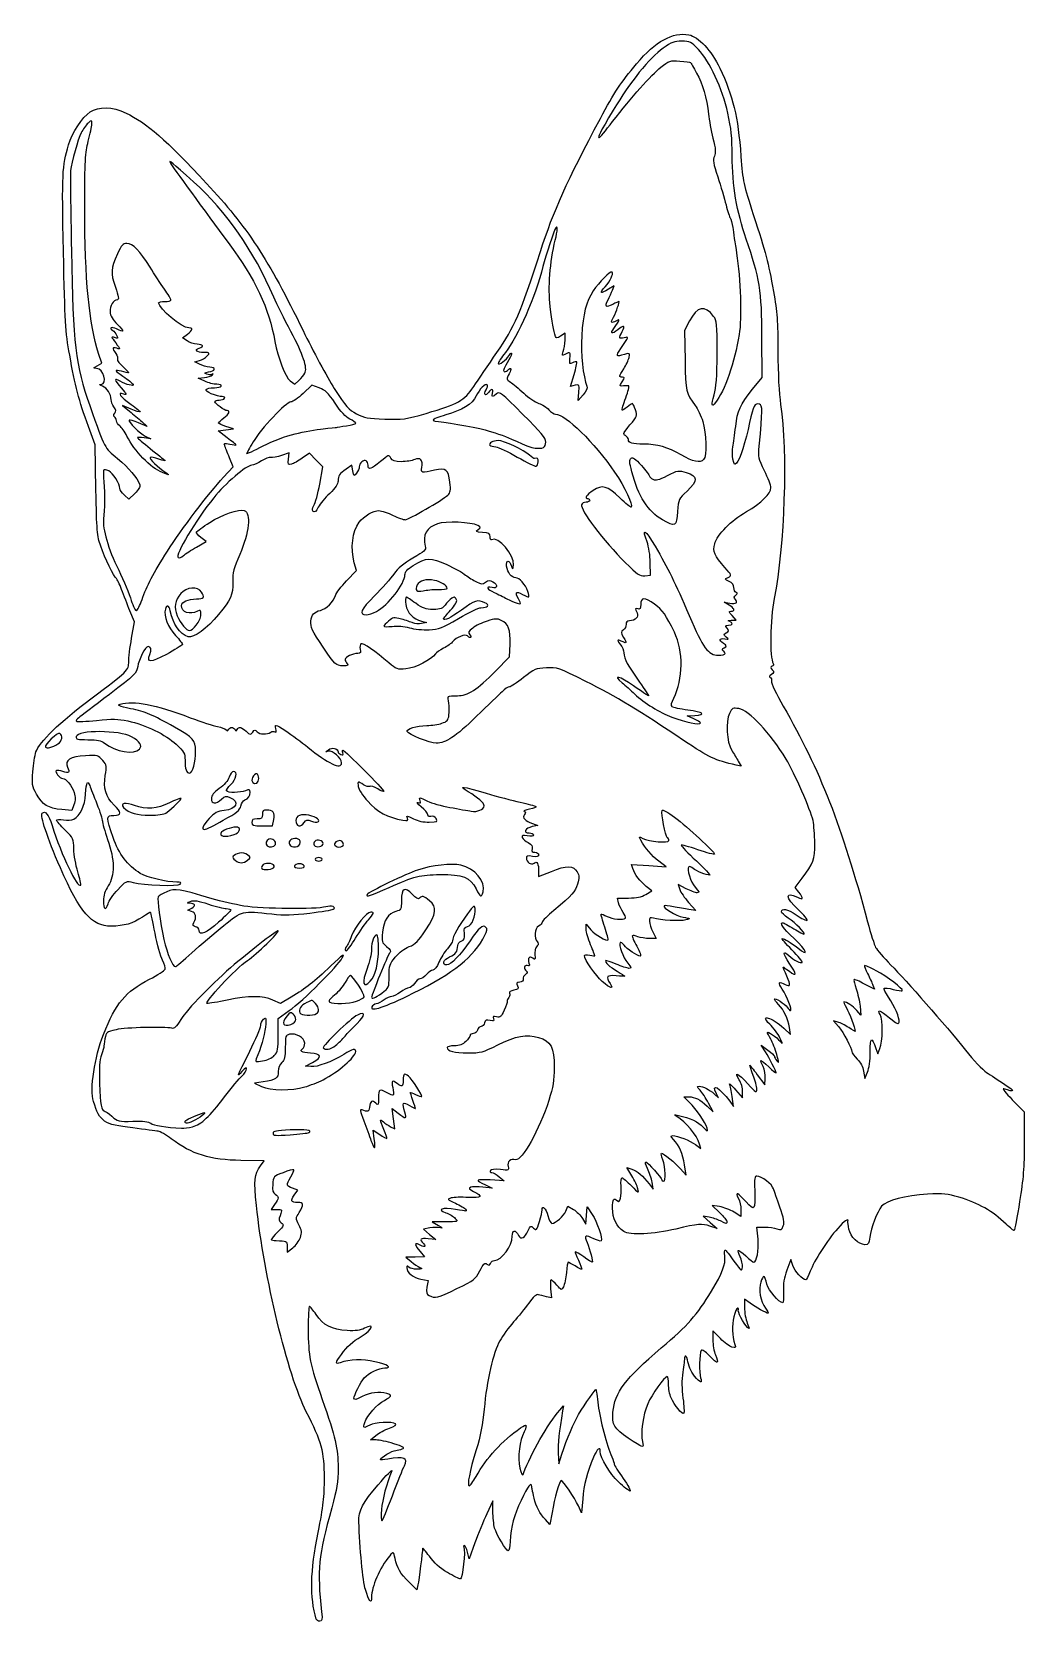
# Model space of a CAD drawing. Extents: x 0 to 149, y -4 to 235.
import ezdxf

# ---------------------------------------------------------------- set-up
doc = ezdxf.new("R2010")
doc.units = 0
doc.layers.get('0').update_dxf_attribs({"linetype": 'CONTINUOUS'})

msp = doc.modelspace()

# ---------------------------------------------------------------- linework, layer by layer
at = {"color": 7}
for points in [[(87.307928, 196.100271), (87.556202, 196.753284), (86.70675, 196.235346)], [(98.876638, 191.480255), (98.111908, 190.026891), (98.21359, 185.528974)], [(23.331957, 188.469881), (22.655415, 188.913169), (23.36625, 189.479968)], [(80.168755, 188.595005), (80.168755, 189.642216), (79.509993, 189.210577)], [(108.380334, 181.215379), (109.802083, 182.987204), (109.787664, 189.020588)], [(9.823052, 184.737145), (10.517977, 185.114753), (10.027432, 186.601693)], [(25.206503, 184.966025), (24.473959, 185.351166), (25.18209, 185.530011)], [(25.986815, 182.406248), (25.003126, 182.855396), (25.929168, 182.954276)], [(38.844315, 182.468361), (39.50888, 181.945616), (40.151651, 182.54667)], [(43.206681, 181.413912), (42.102786, 181.796764), (40.774186, 180.554016)], [(81.670059, 181.812732), (80.999515, 181.644436), (81.529968, 183.412572)], [(82.89589, 180.374327), (82.146076, 179.535143), (82.243343, 180.758087)], [(14.9048, 178.223667), (13.626043, 178.767782), (14.666734, 177.915046)], [(9.623606, 166.082099), (9.50725, 172.828974), (8.48988, 175.607099)], [(16.518817, 176.331891), (17.330209, 175.601474), (16.035989, 176.140102)], [(29.349084, 173.924995), (28.0065, 174.945641), (29.150646, 175.088002), (30.294792, 175.230361), (29.170313, 175.592901)], [(17.041152, 174.135455), (17.859376, 173.754635), (16.867189, 173.899108)], [(28.778965, 167.965734), (30.23113, 169.534247), (29.693351, 170.917026)], [(38.578644, 170.709714), (38.686687, 171.635171), (37.533445, 171.227279)], [(43.270109, 166.952427), (43.743264, 169.54255), (42.745062, 170.564802), (41.746861, 171.587052), (40.651033, 170.839498)], [(48.266908, 168.921525), (48.089955, 169.776579), (47.262164, 169.198856)], [(15.460587, 165.53593), (14.558143, 164.661249), (13.893656, 165.285502)], [(24.755706, 157.481963), (26.203435, 158.302505), (25.397485, 158.89837)], [(47.315863, 152.393171), (48.786688, 153.935176), (48.470426, 155.117644)], [(92.149089, 153.16749), (93.001047, 153.249807), (92.985992, 155.128367)], [(104.841146, 148.758111), (104.113542, 149.178105), (104.942201, 149.044006)], [(14.975952, 143.764704), (15.399825, 146.251398), (14.734602, 147.898519)], [(58.599956, 146.328614), (59.398953, 146.139006), (58.605203, 145.970987)], [(105.151849, 146.472241), (105.925575, 146.502932), (105.304167, 147.164391)], [(69.71262, 138.819834), (71.824204, 140.948942), (71.905715, 142.866041)], [(99.549479, 131.631775), (98.557292, 132.079452), (99.681771, 132.162656)], [(106.230169, 125.262367), (106.648687, 124.527011), (105.910279, 124.69228)], [(6.316335, 118.738854), (6.010398, 117.861239), (4.503307, 117.997896)], [(34.630971, 115.546682), (36.189026, 115.546682), (36.370001, 116.511364)], [(75.278681, 115.893488), (76.067706, 115.626081), (75.229913, 115.437923)], [(90.366488, 109.14829), (90.176043, 109.761287), (92.779173, 109.582365), (95.382302, 109.403441), (94.289581, 110.225671)], [(76.199997, 108.67476), (76.199997, 107.931532), (78.110061, 108.708838)], [(115.332579, 105.597452), (114.777658, 106.302918), (115.830548, 107.683655)], [(92.318978, 105.25279), (93.224403, 105.804766), (92.394976, 106.453892)], [(98.369506, 106.101814), (97.165985, 106.711115), (97.419978, 105.982513)], [(24.010939, 102.689176), (23.415626, 102.857969), (24.019236, 103.196805)], [(88.222349, 103.971161), (88.048894, 104.698766), (89.731223, 104.699824)], [(98.750522, 104.030886), (99.827075, 102.807855), (98.795313, 102.976746)], [(83.350031, 100.022713), (83.343761, 100.770616), (84.059011, 99.920589)], [(93.369405, 99.595334), (93.87005, 98.613349), (92.857463, 98.613349)], [(126.465907, 91.61485), (126.705611, 90.984377), (125.227149, 91.762093)], [(38.99031, 89.79513), (37.367078, 88.822403), (36.212185, 89.346439)], [(37.041667, 84.122265), (37.041667, 86.58761), (38.692616, 87.771835)], [(121.192753, 86.054427), (120.544881, 86.246954), (121.273554, 85.380976)], [(124.532551, 88.426891), (124.671272, 87.103974), (124.0497, 87.806654)], [(113.075313, 85.136712), (114.099583, 84.193557), (113.913293, 85.251891)], [(110.3074, 81.586308), (109.688947, 82.586986), (110.671557, 81.837514)], [(126.929819, 82.076891), (127.201509, 81.283141), (127.537681, 82.076891)], [(41.958604, 79.351428), (41.142708, 79.431057), (42.201042, 79.986164)], [(34.792708, 77.047868), (33.469792, 76.846001), (34.528125, 76.359531)], [(109.074477, 78.138726), (110.198956, 76.602638), (110.281437, 77.559927)], [(125.06678, 78.648534), (125.238917, 77.578974), (125.655393, 78.505016)], [(99.267486, 73.544078), (98.048014, 74.800849), (98.783066, 74.800849)], [(102.628094, 75.230807), (103.259313, 74.668557), (102.941662, 75.278538)], [(104.937224, 74.131752), (105.496323, 73.345641), (105.292803, 74.852054)], [(105.803623, 75.859182), (106.875874, 74.668557), (106.882779, 75.594599)], [(147.439055, 74.367996), (149.224992, 72.538611), (149.226844, 67.915041)], [(53.930502, 70.316034), (54.547466, 69.996558), (54.357966, 71.513248), (54.168469, 73.029937), (55.088896, 72.327892)], [(101.56734, 73.380039), (102.460727, 72.551891), (101.740525, 73.874807)], [(51.484138, 68.468139), (51.306354, 69.808344), (52.294906, 69.136604)], [(99.795819, 67.622989), (100.60251, 67.048573), (100.409629, 67.683565)], [(34.370261, 64.446187), (34.911406, 65.206152), (31.432833, 65.244348)], [(97.535206, 63.967863), (98.365209, 63.026891), (98.122295, 64.577288)], [(70.282454, 62.798814), (71.009002, 62.173861), (68.908144, 62.303006)], [(90.221475, 62.938311), (89.478914, 64.172645), (90.230627, 63.910596)], [(39.453018, 60.026457), (39.996655, 60.789923), (39.180619, 61.074393)], [(68.19691, 61.551108), (69.188536, 61.090686), (67.816492, 61.23373)], [(92.820088, 61.703974), (93.430736, 60.910224), (93.259944, 61.956252)], [(36.494485, 58.635963), (35.9473, 57.867516), (36.759068, 57.867516)], [(80.27783, 57.637127), (80.589199, 58.377659), (81.439724, 57.860422)], [(82.800732, 56.503763), (83.311217, 55.664338), (83.393627, 56.964366), (83.476039, 58.264391), (84.24472, 57.130969)], [(103.409591, 58.301866), (102.281461, 58.482262), (103.395915, 57.422105)], [(106.625451, 57.798052), (106.627038, 56.802544), (105.582379, 57.462007)], [(59.844374, 55.091158), (58.880589, 54.91035), (59.801231, 54.12005), (60.72187, 53.32975), (59.597391, 53.4568)], [(62.15194, 56.004352), (60.192703, 55.993265), (61.118745, 55.466099)], [(101.841144, 56.699687), (100.938539, 56.858633), (101.996872, 55.923437), (103.055206, 54.988243), (101.968861, 55.355106)], [(109.19333, 53.382198), (109.039118, 55.221682), (110.197125, 55.221682)], [(38.364583, 52.277357), (38.364583, 51.449698), (39.208014, 52.100131)], [(58.364139, 51.537838), (59.049118, 50.723787), (57.636534, 50.714262), (56.223953, 50.704737), (57.017703, 50.034748)], [(114.422103, 49.431416), (114.121753, 50.323462), (113.529676, 48.740991)], [(58.498682, 47.381665), (59.565408, 47.211091), (59.396148, 46.209257)], [(77.995947, 45.923216), (78.126717, 44.562249), (77.361796, 44.745156)], [(108.016143, 43.757009), (107.156247, 44.400695), (107.156247, 43.096627)], [(103.533165, 38.457928), (102.393747, 39.597341), (102.393747, 38.272889)], [(79.371743, 27.705016), (79.934681, 28.366474), (79.799029, 27.572724)], [(51.764314, 23.216613), (50.932289, 23.226138), (51.726039, 23.884139)], [(79.156221, 21.222724), (79.242706, 19.635224), (79.702689, 21.06208)], [(82.822074, 14.352969), (82.645197, 12.226891), (82.169902, 13.285224)], [(69.317425, 12.491474), (69.311075, 14.078974), (68.394175, 12.094599)], [(78.210817, 12.284091), (77.903644, 10.489205), (77.214317, 11.225758)], [(66.614754, 7.728974), (65.752239, 5.347724), (65.505499, 6.339911)], [(58.043585, 1.416775), (57.889251, 0.660823), (56.713149, 1.81365)]]:
    msp.add_lwpolyline(points, dxfattribs=at)
for points in [[(41.038248, 183.59996)], [(39.590779, 174.503667)], [(77.258333, 173.260594)], [(76.152256, 170.270011)], [(94.819015, 161.570032)], [(61.052604, 151.100888)], [(16.548048, 149.566119)], [(51.802728, 147.802664)], [(64.154603, 146.738867)], [(24.715021, 145.729484)], [(104.245839, 141.460233)], [(100.541667, 131.038309)], [(3.902605, 127.883457)], [(16.157989, 127.078235)], [(34.035571, 122.293557)], [(20.132239, 117.473325)], [(28.774483, 116.391359)], [(40.936971, 116.056566)], [(30.387602, 114.24965)], [(36.600757, 112.749214)], [(40.348958, 113.033141)], [(43.788542, 112.897224)], [(46.83125, 112.752942)], [(32.427026, 110.387302)], [(43.65625, 110.519599)], [(36.444775, 109.385362)], [(40.944271, 109.527411)], [(53.710417, 106.289417)], [(25.135418, 99.828744)], [(48.674216, 98.679892)], [(24.031698, 96.469361)], [(50.884317, 92.21034)], [(85.760071, 92.162432)], [(48.806365, 89.196841)], [(52.612385, 90.412925)], [(57.282292, 90.372367)], [(39.6875, 86.436002)], [(42.796354, 87.318101)], [(45.671089, 82.539808)], [(126.072913, 81.578569)], [(41.028541, 76.285564)], [(23.018751, 71.067954)], [(24.150461, 70.318831)], [(41.628782, 69.434557)], [(51.484138, 68.468139)], [(40.357883, 53.655394)], [(42.746634, -3.714255)]]:
    msp.add_lwpolyline(points, close=True, dxfattribs=at)
for points in [[(90.923031, 230.140079), (93.796392, 233.545748), (96.351243, 234.957839), (98.806336, 234.49726)], [(98.806336, 234.49726), (100.229823, 234.230213), (102.172791, 232.13042), (103.424593, 229.506245)], [(94.937077, 232.507223), (92.821046, 230.991966), (89.965678, 227.447331), (87.421133, 223.176977)], [(97.719682, 233.550848), (96.599441, 233.550848), (96.169075, 233.389437), (94.937077, 232.507223)], [(100.230726, 232.313232), (99.127686, 233.464426), (98.952344, 233.550848), (97.719682, 233.550848)], [(104.652665, 222.710154), (103.822765, 226.386564), (101.892137, 230.579285), (100.230726, 232.313232)], [(85.477668, 221.909181), (87.602092, 225.891619), (88.559217, 227.338354), (90.923031, 230.140079)], [(87.31844, 221.44616), (90.169762, 225.135496), (93.111177, 228.448545), (94.578453, 229.623436)], [(94.578453, 229.623436), (95.83062, 230.626084), (95.962293, 230.669526), (97.428373, 230.563698)], [(97.428373, 230.563698), (98.273777, 230.502674), (99.001543, 230.405677), (99.045633, 230.34815)], [(99.045633, 230.34815), (99.089721, 230.290623), (99.497007, 229.57296), (99.950712, 228.753344)], [(103.424593, 229.506245), (105.460472, 225.238397), (106.163671, 222.317718), (106.623316, 216.220639)], [(99.950712, 228.753344), (100.858558, 227.113321), (101.468222, 225.005286), (101.738814, 222.570639)], [(5.493037, 217.940431), (6.021545, 219.748029), (7.562327, 222.112905), (8.725229, 222.901368)], [(8.725229, 222.901368), (10.020253, 223.779414), (12.100289, 223.718354), (14.155207, 222.741971)], [(14.155207, 222.741971), (17.161051, 221.313758), (20.209971, 218.648551), (26.25033, 212.169044)], [(87.421133, 223.176977), (85.369297, 219.733512), (84.998298, 218.998764), (85.311398, 218.998764)], [(101.738814, 222.570639), (101.835852, 221.697514), (102.142684, 220.067561), (102.420658, 218.94852)], [(105.310075, 216.302538), (105.305445, 219.070749), (105.164811, 220.441384), (104.652665, 222.710154)], [(8.438516, 221.222584), (8.131988, 220.945368), (7.6599, 220.284973), (7.38943, 219.755038)], [(8.989609, 221.090292), (8.995774, 221.720499), (8.990402, 221.72177), (8.438516, 221.222584)], [(8.460442, 218.487491), (8.748057, 219.569056), (8.986182, 220.740316), (8.989609, 221.090292)], [(76.470034, 201.933141), (78.45502, 208.063333), (80.440609, 212.466732), (85.477668, 221.909181)], [(85.311398, 218.998764), (85.374956, 218.998764), (86.278127, 220.100092), (87.31844, 221.44616)], [(4.735477, 201.933141), (4.4946, 213.840427), (4.533287, 214.657896), (5.493037, 217.940431)], [(7.38943, 219.755038), (6.933492, 218.861713), (5.928991, 215.319824), (5.786753, 214.103973)], [(7.937504, 208.503361), (7.937504, 215.649496), (7.994347, 216.734765), (8.460442, 218.487491)], [(102.420658, 218.94852), (102.823251, 217.327811), (102.864348, 216.778444), (102.622683, 216.248045)], [(24.292127, 212.400723), (21.092442, 215.295133), (20.491546, 215.788916), (20.770515, 215.294598)], [(20.770515, 215.294598), (21.094495, 214.720522), (26.062184, 207.877024), (29.512757, 203.251266)], [(102.622683, 216.248045), (102.369326, 215.691989), (102.453014, 215.176719), (103.130189, 213.12329)], [(107.424455, 203.785224), (105.973573, 207.930956), (105.3176, 211.814373), (105.310075, 216.302538)], [(106.623316, 216.220639), (106.904361, 212.492611), (107.016698, 211.963024), (108.475415, 207.489391)], [(5.786753, 214.103973), (5.752704, 213.812932), (5.814823, 208.395589), (5.924792, 202.065432)], [(103.130189, 213.12329), (103.576178, 211.770894), (104.139354, 209.890484), (104.381694, 208.944599)], [(36.370331, 195.050079), (33.320633, 202.093375), (29.297122, 207.873251), (24.292127, 212.400723)], [(26.25033, 212.169044), (32.392832, 205.579972), (35.524533, 200.803452), (40.770283, 190.022999)], [(10.027432, 186.601693), (8.577216, 190.997591), (7.937504, 197.701535), (7.937504, 208.503361)], [(104.381694, 208.944599), (104.624037, 207.998714), (104.914285, 207.105745), (105.02669, 206.960224)], [(78.700312, 203.625032), (79.058143, 205.060299), (79.084868, 205.898578), (78.759545, 205.482968)], [(105.02669, 206.960224), (105.139098, 206.814703), (105.303085, 206.159859), (105.391109, 205.505016)], [(108.475415, 207.489391), (110.406005, 201.56859), (110.700246, 200.449236), (111.522851, 195.896256)], [(29.512757, 203.251266), (33.617487, 197.748562), (35.637309, 193.467612), (36.534325, 188.369265)], [(78.759545, 205.482968), (78.545809, 205.209913), (77.239273, 201.237186), (76.852462, 199.684182)], [(77.935717, 193.649097), (77.587509, 196.460801), (77.886391, 200.360381), (78.700312, 203.625032)], [(105.391109, 205.505016), (105.47913, 204.850172), (105.738972, 203.123766), (105.968538, 201.668557)], [(109.787664, 189.020588), (109.771154, 195.925035), (109.430553, 198.053031), (107.424455, 203.785224)], [(5.668998, 186.322724), (5.021555, 190.00393), (4.953919, 191.134934), (4.735477, 201.933141)], [(5.924792, 202.065432), (6.169918, 187.955394), (6.535445, 184.877895), (8.693699, 178.75304)], [(12.868419, 201.569317), (11.833784, 199.263841), (11.79842, 198.728647), (12.538425, 196.575328)], [(14.271729, 203.123766), (13.666405, 203.123766), (13.466779, 202.902643), (12.868419, 201.569317)], [(17.755522, 199.551891), (16.210577, 202.039381), (15.152935, 203.123766), (14.271729, 203.123766)], [(69.914127, 186.725568), (72.673422, 190.753235), (73.382616, 192.398338), (76.470034, 201.933141)], [(105.968538, 201.668557), (106.576947, 197.811842), (106.768027, 191.886398), (106.363561, 189.418743)], [(19.903952, 196.266882), (19.354981, 197.054991), (18.388186, 198.533245), (17.755522, 199.551891)], [(76.852462, 199.684182), (75.739416, 195.215415), (73.066291, 189.083349), (71.204579, 186.728108)], [(87.232154, 198.794389), (86.995595, 199.030947), (85.251232, 197.303292), (84.422189, 196.011342)], [(86.203414, 196.624086), (86.995008, 197.525664), (87.479264, 198.547281), (87.232154, 198.794389)], [(12.538425, 196.575328), (13.018618, 195.17804), (13.105279, 194.657099), (12.857537, 194.657099)], [(20.902084, 194.613236), (20.902084, 194.734632), (20.452925, 195.478773), (19.903952, 196.266882)], [(84.422189, 196.011342), (83.294532, 194.254041), (82.879896, 192.638265), (82.682778, 189.233138)], [(86.70675, 196.235346), (85.461113, 195.475844), (85.30268, 195.598206), (86.203414, 196.624086)], [(86.6374, 194.630712), (86.869638, 195.079811), (87.171377, 195.741113), (87.307928, 196.100271)], [(12.857537, 194.657099), (12.237872, 194.657099), (11.67142, 193.74957), (11.738926, 192.864936)], [(19.050001, 194.188215), (19.050001, 194.300581), (19.46672, 194.392516), (19.976043, 194.392516)], [(23.599718, 190.423766), (22.547406, 190.423766), (19.050001, 193.317532), (19.050001, 194.188215)], [(19.976043, 194.392516), (20.485366, 194.392516), (20.902084, 194.49184), (20.902084, 194.613236)], [(38.947159, 189.876398), (37.971899, 191.701134), (36.812326, 194.02929), (36.370331, 195.050079)], [(78.738341, 189.138332), (78.444183, 190.074823), (78.227677, 191.291586), (77.935717, 193.649097)], [(87.336662, 193.968031), (86.269285, 193.435555), (86.101558, 193.594506), (86.6374, 194.630712)], [(88.260724, 194.392513), (88.220481, 194.392513), (87.804651, 194.201497), (87.336662, 193.968031)], [(87.471007, 192.061952), (87.896364, 192.884502), (88.407359, 194.392513), (88.260724, 194.392513)], [(102.51277, 192.168928), (101.209996, 193.916043), (100.041895, 193.694807), (98.876638, 191.480255)], [(111.522851, 195.896256), (112.082657, 192.797827), (112.184114, 191.426648), (112.188474, 186.900423)], [(11.738926, 192.864936), (11.783709, 192.278026), (12.131332, 191.670779), (12.835116, 190.950038)], [(87.890993, 191.508494), (87.060109, 191.063819), (86.997511, 191.146311), (87.471007, 192.061952)], [(87.515687, 190.357617), (88.452521, 191.710622), (88.491391, 191.829817), (87.890993, 191.508494)], [(103.037344, 186.633138), (103.05388, 191.083345), (103.014801, 191.495648), (102.51277, 192.168928)], [(12.686862, 190.298268), (11.984906, 190.661264), (11.529551, 190.423226), (12.169411, 190.027769)], [(12.422416, 188.972682), (11.867585, 189.148781), (11.877004, 189.103886), (12.591376, 188.167296)], [(12.169411, 190.027769), (12.314149, 189.938316), (12.562492, 189.622366), (12.721287, 189.32566)], [(12.721287, 189.32566), (12.980086, 188.842089), (12.949117, 188.805516), (12.422416, 188.972682)], [(12.835116, 190.950038), (13.945355, 189.813052), (13.911655, 189.664904), (12.686862, 190.298268)], [(23.36625, 189.479968), (24.195784, 190.141418), (24.265629, 190.423766), (23.599718, 190.423766)], [(41.038248, 183.59996), (41.466923, 184.395047), (40.788632, 186.430952), (38.947159, 189.876398)], [(40.770283, 190.022999), (42.256255, 186.969202), (44.370173, 183.061885), (45.467876, 181.340075)], [(79.509993, 189.210577), (78.97513, 188.86012), (78.829998, 188.846534), (78.738341, 189.138332)], [(82.682778, 189.233138), (82.525635, 186.518529), (82.878377, 183.118104), (83.469263, 181.65145)], [(88.106253, 190.15918), (87.169723, 189.426617), (86.927425, 189.508032), (87.515687, 190.357617)], [(88.774505, 189.907736), (89.242196, 190.81215), (89.038845, 190.888665), (88.106253, 190.15918)], [(89.054464, 188.950476), (88.259499, 188.750953), (88.229448, 188.85371), (88.774505, 189.907736)], [(88.577682, 187.314909), (89.818893, 189.147916), (89.817138, 189.141896), (89.054464, 188.950476)], [(106.363561, 189.418743), (105.690646, 185.313257), (104.14735, 180.879562), (102.805995, 179.198289)], [(12.759376, 187.362211), (12.060535, 187.584017), (12.030126, 187.444893), (12.590514, 186.589633)], [(12.590514, 186.589633), (12.821339, 186.237351), (12.93979, 185.835203), (12.85374, 185.695971)], [(12.591376, 188.167296), (13.306609, 187.229578), (13.315782, 187.185615), (12.759376, 187.362211)], [(24.836015, 187.968408), (24.380882, 188.00041), (23.704054, 188.226073), (23.331957, 188.469881)], [(25.853497, 186.719599), (24.773529, 186.719599), (24.329841, 187.125377), (25.131573, 187.379838)], [(25.131573, 187.379838), (25.916629, 187.629004), (25.779506, 187.902069), (24.836015, 187.968408)], [(26.347577, 186.214229), (26.789698, 186.702766), (26.773238, 186.719599), (25.853497, 186.719599)], [(36.534325, 188.369265), (36.955606, 185.974847), (38.098661, 183.054892), (38.844315, 182.468361)], [(66.432025, 181.61708), (67.098754, 182.604455), (68.665701, 184.903274), (69.914127, 186.725568)], [(71.204579, 186.728108), (70.605084, 185.969688), (70.114589, 185.238049), (70.114589, 185.102241)], [(72.132756, 186.641708), (72.200524, 186.573941), (72.013307, 186.117259), (71.71672, 185.626859)], [(71.73427, 186.250561), (71.88567, 186.533459), (72.064991, 186.709476), (72.132756, 186.641708)], [(80.155137, 186.447726), (79.691291, 186.199484), (79.669809, 186.235472), (79.907948, 186.861826)], [(79.907948, 186.861826), (80.051394, 187.239111), (80.168755, 188.019042), (80.168755, 188.595005)], [(80.914669, 185.813954), (81.02858, 186.789684), (80.936947, 186.866141), (80.155137, 186.447726)], [(89.100623, 186.436669), (87.788774, 186.060435), (87.760442, 186.108017), (88.577682, 187.314909)], [(89.796784, 185.973649), (89.954981, 186.664444), (89.936857, 186.676498), (89.100623, 186.436669)], [(102.596016, 180.369956), (102.911497, 181.453838), (103.02403, 183.050876), (103.037344, 186.633138)], [(112.188474, 186.900423), (112.191729, 183.531814), (112.340162, 180.583388), (112.590546, 178.914391)], [(8.48988, 175.607099), (7.068133, 179.489449), (6.473628, 181.74779), (5.668998, 186.322724)], [(9.714131, 184.348943), (9.157532, 184.358997), (9.162998, 184.378484), (9.823052, 184.737145)], [(10.3849, 181.93621), (11.399746, 181.981994), (10.746897, 184.330274), (9.714131, 184.348943)], [(13.096876, 183.987985), (12.385157, 184.11508), (12.444686, 184.031752), (13.672882, 183.181678)], [(12.85374, 185.695971), (12.767692, 185.556739), (13.203913, 185.003866), (13.823123, 184.467362)], [(13.823123, 184.467362), (14.449585, 183.924575), (14.714242, 183.570488), (14.419793, 183.669072)], [(25.18209, 185.530011), (25.571562, 185.628378), (26.096032, 185.936274), (26.347577, 186.214229)], [(26.727274, 184.525761), (26.29375, 184.556069), (25.609403, 184.754189), (25.206503, 184.966025)], [(26.568797, 183.801933), (27.606022, 183.989451), (27.708426, 184.457165), (26.727274, 184.525761)], [(70.114589, 185.102241), (70.114589, 184.733933), (71.416638, 185.657061), (71.73427, 186.250561)], [(71.71672, 185.626859), (70.925251, 184.318182), (70.824751, 184.069159), (71.012354, 183.881556)], [(71.494833, 184.02526), (72.074752, 184.605179), (72.209996, 184.344421), (71.755929, 183.521853)], [(81.305257, 185.173932), (80.857606, 184.934357), (80.819307, 184.997114), (80.914669, 185.813954)], [(81.930997, 185.310129), (81.859813, 185.381313), (81.57823, 185.320025), (81.305257, 185.173932)], [(81.529968, 183.412572), (81.821716, 184.385045), (82.00218, 185.238946), (81.930997, 185.310129)], [(88.798141, 183.01543), (88.23924, 183.01543), (88.254509, 183.109709), (89.002597, 184.277873)], [(89.002597, 184.277873), (89.350064, 184.820457), (89.707447, 185.583555), (89.796784, 185.973649)], [(98.21359, 185.528974), (98.320259, 180.810352), (98.373115, 180.575609), (99.732767, 178.782099)], [(10.611251, 181.662321), (10.154503, 181.829948), (10.078123, 181.922372), (10.3849, 181.93621)], [(11.906254, 179.62227), (11.906254, 180.463817), (11.307708, 181.406723), (10.611251, 181.662321)], [(13.272356, 182.406592), (12.266156, 183.035665), (12.323435, 182.611742), (13.406637, 181.412764)], [(14.419793, 183.669072), (14.128751, 183.766516), (13.533439, 183.910026), (13.096876, 183.987985)], [(15.216406, 181.952466), (15.448562, 181.576827), (14.093114, 181.893456), (13.272356, 182.406592)], [(13.672882, 183.181678), (14.426249, 182.66025), (15.120833, 182.107104), (15.216406, 181.952466)], [(26.283773, 183.470346), (25.879537, 183.629779), (25.927927, 183.686074), (26.568797, 183.801933)], [(25.929168, 182.954276), (26.438491, 183.008664), (26.974271, 183.181202), (27.119792, 183.337695)], [(27.788367, 181.957099), (27.338541, 181.957099), (26.527845, 182.159217), (25.986815, 182.406248)], [(27.077522, 183.450264), (26.908755, 183.355684), (26.551567, 183.364714), (26.283773, 183.470346)], [(27.119792, 183.337695), (27.299737, 183.531211), (27.286217, 183.567221), (27.077522, 183.450264)], [(27.434905, 181.423881), (27.899259, 181.425998), (28.352771, 181.546995), (28.442708, 181.692516)], [(28.442708, 181.692516), (28.538252, 181.847109), (28.266234, 181.957099), (27.788367, 181.957099)], [(40.151651, 182.54667), (40.505176, 182.877248), (40.904144, 183.351231), (41.038248, 183.59996)], [(68.452545, 181.85525), (68.177923, 182.129869), (67.305992, 181.250868), (66.80431, 180.193656)], [(68.300298, 181.125551), (68.486774, 181.424146), (68.555283, 181.75251), (68.452545, 181.85525)], [(71.012354, 183.881556), (71.105517, 183.788394), (71.322631, 183.853058), (71.494833, 184.02526)], [(71.755929, 183.521853), (71.312926, 182.719329), (71.316532, 182.697861), (71.966672, 182.267397)], [(71.966672, 182.267397), (72.330474, 182.02652), (73.223443, 181.278887), (73.951047, 180.605991)], [(82.243343, 180.758087), (82.338275, 181.951723), (82.324538, 181.976996), (81.670059, 181.812732)], [(83.469263, 181.65145), (83.583634, 181.367568), (83.381937, 180.91831), (82.89589, 180.374327)], [(88.945908, 181.700212), (88.343632, 181.650434), (88.340007, 181.664076), (88.7779, 182.332384)], [(88.7779, 182.332384), (89.184409, 182.952797), (89.186266, 183.01543), (88.798141, 183.01543)], [(89.755533, 181.721802), (89.648795, 181.737915), (89.284463, 181.728205), (88.945908, 181.700212)], [(89.30486, 179.916278), (89.659468, 180.893209), (89.862271, 181.705694), (89.755533, 181.721802)], [(12.326092, 178.565022), (12.095179, 178.894692), (11.906254, 179.370456), (11.906254, 179.62227)], [(13.792778, 180.490958), (12.719276, 180.831675), (13.262376, 180.066212), (14.89781, 178.933491)], [(13.406637, 181.412764), (14.289803, 180.435205), (14.339082, 180.317569), (13.792778, 180.490958)], [(26.97144, 180.539186), (25.762361, 181.022964), (25.968704, 181.416844), (27.434905, 181.423881)], [(28.595968, 180.105016), (28.299283, 180.105016), (27.568247, 180.300392), (26.97144, 180.539186)], [(27.516667, 179.329281), (27.516667, 179.464893), (27.807296, 179.575849), (28.162509, 179.575849)], [(29.343448, 177.988349), (28.936945, 177.988349), (27.516667, 179.030892), (27.516667, 179.329281)], [(28.162509, 179.575849), (28.517723, 179.575849), (28.881938, 179.694911), (28.971875, 179.840432)], [(28.971875, 179.840432), (29.061812, 179.985953), (28.892653, 180.105016), (28.595968, 180.105016)], [(38.952017, 179.311266), (38.239647, 179.311266), (34.388478, 175.236865), (33.249137, 173.277818)], [(40.774186, 180.554016), (40.043457, 179.870502), (39.223482, 179.311266), (38.952017, 179.311266)], [(45.601385, 179.094016), (44.533211, 180.69696), (44.120176, 181.097092), (43.206681, 181.413912)], [(45.467876, 181.340075), (47.229969, 178.576129), (47.620327, 178.128287), (48.801121, 177.515986)], [(59.266664, 177.579499), (64.144551, 178.999534), (64.983871, 179.472479), (66.432025, 181.61708)], [(66.80431, 180.193656), (66.238797, 179.00192), (64.613962, 177.988137), (62.2271, 177.337797)], [(68.644029, 180.700743), (68.182728, 180.069876), (67.876992, 180.447728), (68.300298, 181.125551)], [(69.24417, 180.634182), (69.414811, 181.286708), (69.098176, 181.321826), (68.644029, 180.700743)], [(69.871717, 180.521544), (69.256352, 179.964646), (69.077478, 179.996751), (69.24417, 180.634182)], [(73.795154, 177.482722), (70.579888, 180.690726), (70.29903, 180.908259), (69.871717, 180.521544)], [(73.951047, 180.605991), (74.678651, 179.933097), (75.701596, 179.244435), (76.224257, 179.07563)], [(88.73967, 178.060488), (88.695919, 178.104242), (88.950255, 178.939346), (89.30486, 179.916278)], [(102.805995, 179.198289), (102.189447, 178.425501), (102.128704, 178.764443), (102.596016, 180.369956)], [(105.831344, 175.589734), (106.112561, 178.055416), (106.45998, 178.822173), (108.380334, 181.215379)], [(8.693699, 178.75304), (11.062683, 172.030152), (10.810051, 172.510982), (12.872798, 170.799048)], [(12.42257, 177.070247), (12.231874, 177.188103), (12.239055, 177.354873), (12.445535, 177.603663)], [(12.445535, 177.603663), (12.67358, 177.878438), (12.644809, 178.109986), (12.326092, 178.565022)], [(12.700001, 176.448879), (12.700001, 176.696328), (12.575155, 176.975945), (12.42257, 177.070247)], [(14.666734, 177.915046), (15.239115, 177.44604), (16.072552, 176.733621), (16.518817, 176.331891)], [(14.89781, 178.933491), (15.723061, 178.361911), (16.34996, 177.845948), (16.290915, 177.786903)], [(16.290915, 177.786903), (16.231871, 177.727859), (15.608118, 177.924402), (14.9048, 178.223667)], [(28.045833, 176.128389), (28.045833, 176.223509), (28.403021, 176.565414), (28.839583, 176.88818)], [(28.839583, 176.88818), (29.642586, 177.481865), (29.874551, 177.988349), (29.343448, 177.988349)], [(47.787764, 176.729909), (47.201055, 177.00969), (46.447025, 177.825016), (45.601385, 179.094016)], [(48.801121, 177.515986), (49.951664, 176.919371), (50.545206, 176.80809), (53.048956, 176.719579)], [(53.048956, 176.719579), (55.773278, 176.623271), (56.170843, 176.678254), (59.266664, 177.579499)], [(62.2271, 177.337797), (61.180946, 177.052753), (60.325, 176.725331), (60.325, 176.610193)], [(77.258333, 173.260594), (77.258333, 173.891533), (76.644804, 174.639515), (73.795154, 177.482722)], [(76.224257, 179.07563), (76.746918, 178.906826), (77.430738, 178.474068), (77.74386, 178.113949)], [(77.74386, 178.113949), (78.056983, 177.753828), (78.502142, 177.459182), (78.733105, 177.459182)], [(78.733105, 177.459182), (80.222762, 177.459182), (84.568943, 173.194094), (87.63036, 168.727932)], [(89.496659, 178.513811), (89.124068, 178.22073), (88.783425, 178.016736), (88.73967, 178.060488)], [(90.310282, 179.046682), (90.235379, 179.046682), (89.869248, 178.80689), (89.496659, 178.513811)], [(89.931531, 175.839662), (91.014402, 177.133033), (91.047631, 177.225135), (90.753253, 178.117111)], [(90.753253, 178.117111), (90.58452, 178.628376), (90.385183, 179.046682), (90.310282, 179.046682)], [(99.732767, 178.782099), (100.118881, 178.272776), (100.637435, 177.190749), (100.885106, 176.377595)], [(109.420374, 178.945183), (108.717985, 179.214714), (108.45568, 178.734672), (107.934501, 176.225909)], [(109.376072, 172.644684), (109.883967, 178.165437), (109.888189, 178.765666), (109.420374, 178.945183)], [(112.590546, 178.914391), (113.662944, 171.765979), (113.196206, 157.618578), (111.627658, 149.7282)], [(13.196891, 175.688657), (12.9236, 175.859329), (12.700001, 176.20143), (12.700001, 176.448879)], [(14.283093, 174.160995), (13.958973, 174.830536), (13.470182, 175.517985), (13.196891, 175.688657)], [(14.630615, 176.567576), (14.413004, 176.349964), (16.236835, 174.509803), (17.041152, 174.135455)], [(16.035989, 176.140102), (15.32417, 176.436348), (14.69175, 176.628711), (14.630615, 176.567576)], [(29.170313, 175.592901), (28.551849, 175.792299), (28.045833, 176.033269), (28.045833, 176.128389)], [(34.762133, 172.681114), (36.227703, 173.427282), (38.206241, 174.174073), (39.590779, 174.503667)], [(39.590779, 174.503667), (40.880903, 174.810785), (42.769896, 175.148613), (43.788542, 175.254396)], [(43.788542, 175.254396), (44.807187, 175.360179), (45.700156, 175.460229), (45.772917, 175.476728)], [(45.772917, 175.476728), (45.845677, 175.493238), (46.530286, 175.600013), (47.294271, 175.714033)], [(47.294271, 175.714033), (48.058255, 175.82805), (48.683333, 176.007175), (48.683333, 176.112091)], [(48.683333, 176.112091), (48.683333, 176.217003), (48.280328, 176.495022), (47.787764, 176.729909)], [(60.325, 176.610193), (60.325, 176.495054), (60.473828, 176.400148), (60.655729, 176.399288)], [(60.655729, 176.399288), (61.557358, 176.395028), (66.33927, 175.564993), (68.171073, 175.094778)], [(68.171073, 175.094778), (69.312764, 174.80171), (71.080312, 174.184741), (72.098958, 173.723734)], [(89.24839, 174.242545), (88.857765, 174.461149), (88.94173, 174.657456), (89.931531, 175.839662)], [(100.885106, 176.377595), (101.410101, 174.653943), (101.492103, 171.107113), (101.017922, 170.632932)], [(105.417967, 172.558914), (105.512949, 173.065223), (105.69897, 174.429092), (105.831344, 175.589734)], [(107.934501, 176.225909), (107.342675, 173.377082), (106.444632, 170.576883), (105.963262, 170.07935)], [(19.619921, 168.67233), (17.850859, 169.368462), (15.365993, 171.924022), (14.283093, 174.160995)], [(16.867189, 173.899108), (16.321485, 173.978565), (15.875001, 173.992159), (15.875001, 173.929315)], [(15.875001, 173.929315), (15.875001, 173.866471), (16.738204, 173.123357), (17.79323, 172.27795)], [(17.79323, 172.27795), (18.848256, 171.432543), (19.829389, 170.640306), (19.973527, 170.517426)], [(28.978294, 172.739315), (28.824248, 173.121219), (28.924909, 173.150877), (29.74634, 172.965615)], [(29.693351, 170.917026), (29.397574, 171.677555), (29.075798, 172.497586), (28.978294, 172.739315)], [(30.691667, 172.828379), (30.691667, 172.870162), (30.087504, 173.363639), (29.349084, 173.924995)], [(29.74634, 172.965615), (30.26627, 172.848352), (30.691667, 172.786596), (30.691667, 172.828379)], [(33.249137, 173.277818), (32.715652, 172.360519), (32.279167, 171.566565), (32.279167, 171.513479)], [(32.279167, 171.513479), (32.279167, 171.460393), (33.396502, 171.985829), (34.762133, 172.681114)], [(70.114583, 173.486172), (69.337306, 173.481648), (68.592353, 173.072385), (68.865051, 172.799687)], [(68.865051, 172.799687), (68.969744, 172.694992), (69.368347, 172.575969), (69.750832, 172.535189)], [(69.750832, 172.535189), (70.133318, 172.494411), (71.592025, 171.808526), (72.992401, 171.011001)], [(74.832252, 171.28916), (74.00472, 172.063309), (70.939107, 173.490961), (70.114583, 173.486172)], [(72.098958, 173.723734), (74.665081, 172.562388), (74.920001, 172.465672), (75.670833, 172.368565)], [(75.670833, 172.368565), (76.85849, 172.214963), (77.258333, 172.43964), (77.258333, 173.260594)], [(89.693755, 173.637885), (89.693755, 173.833367), (89.493341, 174.105462), (89.24839, 174.242545)], [(91.979483, 172.961266), (90.299476, 172.961266), (89.693755, 173.140571), (89.693755, 173.637885)], [(97.647043, 171.32839), (95.612561, 172.501356), (94.016261, 172.961266), (91.979483, 172.961266)], [(105.426063, 170.674662), (105.32663, 171.204689), (105.322989, 172.052602), (105.417967, 172.558914)], [(110.169037, 168.938173), (109.272049, 170.753537), (109.223127, 170.982201), (109.376072, 172.644684)], [(12.872798, 170.799048), (14.605136, 169.361329), (15.794711, 167.948015), (16.203685, 166.841667)], [(17.752852, 170.958563), (17.588837, 170.794545), (18.979762, 169.444588), (20.108467, 168.67233)], [(19.072358, 170.70442), (18.432577, 170.930147), (17.838802, 171.04451), (17.752852, 170.958563)], [(19.973527, 170.517426), (20.117664, 170.394545), (19.712137, 170.478691), (19.072358, 170.70442)], [(33.059709, 169.786266), (32.282307, 169.786266), (29.012682, 166.99385), (27.328418, 164.891474)], [(34.516676, 170.422874), (34.000723, 170.072741), (33.345088, 169.786266), (33.059709, 169.786266)], [(35.917489, 170.939434), (35.662994, 171.00546), (35.03263, 170.773008), (34.516676, 170.422874)], [(37.533445, 171.227279), (36.899165, 171.002939), (36.171984, 170.873409), (35.917489, 170.939434)], [(39.012905, 169.938099), (38.527543, 169.80041), (38.481947, 169.881428), (38.578644, 170.709714)], [(40.651033, 170.839498), (40.048328, 170.428341), (39.31117, 170.022713), (39.012905, 169.938099)], [(50.259242, 170.454886), (49.887582, 170.684584), (49.212497, 170.094444), (49.212497, 169.539854)], [(50.535414, 169.77065), (50.535414, 170.053103), (50.411137, 170.361009), (50.259242, 170.454886)], [(52.401391, 170.327063), (50.982758, 169.139317), (50.535414, 169.005925), (50.535414, 169.77065)], [(53.968772, 170.85623), (53.689819, 171.377462), (53.633108, 171.358317), (52.401391, 170.327063)], [(55.559357, 170.315432), (54.519661, 170.315432), (54.200041, 170.424102), (53.968772, 170.85623)], [(57.553371, 170.631117), (57.172299, 170.45749), (56.274994, 170.315432), (55.559357, 170.315432)], [(58.618998, 169.455536), (58.821481, 170.564458), (58.408057, 171.020539), (57.553371, 170.631117)], [(72.992401, 171.011001), (74.392779, 170.213478), (75.657604, 169.591212), (75.803125, 169.62819)], [(75.559856, 170.778453), (75.49882, 170.742073), (75.171398, 170.97189), (74.832252, 171.28916)], [(76.152256, 170.270011), (76.224675, 170.762165), (75.941005, 171.005632), (75.559856, 170.778453)], [(75.803125, 169.62819), (75.948646, 169.665168), (76.105755, 169.953988), (76.152256, 170.270011)], [(90.213937, 168.785424), (89.839184, 170.224061), (89.815744, 170.616467), (90.090927, 170.84485)], [(90.090927, 170.84485), (90.348372, 171.058509), (90.726742, 170.788782), (91.649817, 169.733569)], [(91.649817, 169.733569), (92.320232, 168.967187), (92.86875, 168.252995), (92.86875, 168.146473)], [(101.017922, 170.632932), (100.463144, 170.078154), (99.454676, 170.286214), (97.647043, 171.32839)], [(105.963262, 170.07935), (105.661674, 169.767636), (105.579045, 169.859206), (105.426063, 170.674662)], [(10.766794, 169.048684), (10.711782, 168.945031), (10.724979, 168.145849), (10.796126, 167.272724)], [(11.540049, 168.930399), (11.16977, 169.099108), (10.821806, 169.152337), (10.766794, 169.048684)], [(13.22917, 166.271051), (13.22917, 167.002166), (12.193549, 168.632645), (11.540049, 168.930399)], [(20.108467, 168.67233), (20.732428, 168.245417), (20.704827, 168.245417), (19.619921, 168.67233)], [(20.387742, 156.877501), (22.4237, 160.090197), (26.614078, 165.627399), (28.778965, 167.965734)], [(46.041548, 167.405722), (46.038849, 166.964175), (45.620567, 166.349749), (44.780727, 165.553639)], [(47.262164, 169.198856), (46.214146, 168.467439), (46.046549, 168.221231), (46.041548, 167.405722)], [(48.828179, 168.580065), (48.461636, 168.090226), (48.435681, 168.106019), (48.266908, 168.921525)], [(49.212497, 169.539854), (49.212497, 169.294445), (49.039555, 168.862539), (48.828179, 168.580065)], [(60.557098, 169.035119), (58.603486, 168.584171), (58.465363, 168.614132), (58.618998, 169.455536)], [(62.855443, 167.229041), (62.614403, 169.158277), (62.268436, 169.430142), (60.557098, 169.035119)], [(87.63036, 168.727932), (89.165435, 166.488483), (90.427143, 163.816877), (90.102838, 163.492572)], [(94.819015, 161.570032), (92.636766, 162.827592), (91.165355, 165.133046), (90.213937, 168.785424)], [(92.86875, 168.146473), (92.86875, 168.039952), (93.104494, 167.826634), (93.392628, 167.67243)], [(93.392628, 167.67243), (93.810802, 167.44863), (94.248441, 167.55962), (95.561594, 168.222496)], [(95.561594, 168.222496), (97.160368, 169.029555), (97.240598, 169.042437), (98.411154, 168.680029)], [(98.411154, 168.680029), (100.145062, 168.143211), (100.170861, 167.438737), (98.513112, 165.896065)], [(111.125, 166.419691), (111.125, 166.740761), (110.694817, 167.874077), (110.169037, 168.938173)], [(10.330533, 157.615432), (9.795617, 159.173145), (9.728995, 159.971065), (9.623606, 166.082099)], [(10.796126, 167.272724), (10.951314, 165.368179), (10.940263, 163.160501), (10.768323, 161.719678)], [(13.893656, 165.285502), (13.528189, 165.628844), (13.22917, 166.072338), (13.22917, 166.271051)], [(16.203685, 166.841667), (16.307158, 166.561754), (16.046605, 166.103922), (15.460587, 165.53593)], [(42.408218, 163.738711), (42.622023, 164.081688), (43.009873, 165.527863), (43.270109, 166.952427)], [(44.780727, 165.553639), (44.089503, 164.898406), (43.310432, 163.956706), (43.049457, 163.460972)], [(56.128875, 161.584182), (56.634049, 161.584182), (61.727024, 164.535974), (62.541441, 165.300784)], [(62.541441, 165.300784), (62.961499, 165.695257), (63.009926, 165.992627), (62.855443, 167.229041)], [(84.394992, 165.976517), (83.394719, 165.314567), (83.035823, 164.759182), (83.608339, 164.759182)], [(88.448293, 164.839134), (86.496493, 166.700838), (85.789357, 166.899265), (84.394992, 165.976517)], [(98.513112, 165.896065), (97.256589, 164.726771), (97.232076, 164.673277), (97.102083, 162.81691)], [(107.444146, 162.8043), (109.697295, 164.103915), (111.125, 165.506228), (111.125, 166.419691)], [(27.328418, 164.891474), (24.659618, 161.560153), (21.47101, 156.19811), (21.973954, 155.887274)], [(26.728179, 161.172557), (28.534625, 162.341142), (31.183339, 163.270991), (31.910644, 162.991898)], [(31.910644, 162.991898), (32.970631, 162.585143), (32.671859, 159.643149), (31.237304, 156.361585)], [(42.29722, 162.837376), (42.103291, 163.031305), (42.136788, 163.303289), (42.408218, 163.738711)], [(43.049457, 163.460972), (42.718143, 162.831621), (42.491149, 162.643447), (42.29722, 162.837376)], [(49.212497, 161.20758), (49.916734, 162.149012), (51.389486, 163.01506), (52.18334, 162.95457)], [(52.18334, 162.95457), (52.599743, 162.922842), (53.552683, 162.601524), (54.300985, 162.240532)], [(82.651269, 163.847693), (82.380137, 163.141133), (85.979368, 158.376467), (89.220101, 155.151865)], [(83.335453, 164.230016), (83.039842, 164.230016), (82.731962, 164.05797), (82.651269, 163.847693)], [(83.872922, 164.494599), (83.872922, 164.349078), (83.631061, 164.230016), (83.335453, 164.230016)], [(83.608339, 164.759182), (83.753859, 164.759182), (83.872922, 164.64012), (83.872922, 164.494599)], [(90.102838, 163.492572), (90.037642, 163.427376), (89.293097, 164.03333), (88.448293, 164.839134)], [(97.102083, 162.81691), (96.944275, 160.563351), (96.750021, 160.457258), (94.819015, 161.570032)], [(102.676418, 157.95552), (103.069726, 159.37997), (105.1169, 161.461945), (107.444146, 162.8043)], [(10.768323, 161.719678), (10.5847, 160.180928), (11.43574, 157.27961), (13.035974, 153.988934)], [(24.743998, 159.740931), (24.827855, 159.876614), (25.720737, 160.520846), (26.728179, 161.172557)], [(48.470426, 155.117644), (47.874021, 157.347531), (48.175447, 159.821232), (49.212497, 161.20758)], [(54.300985, 162.240532), (55.049285, 161.879539), (55.871838, 161.584182), (56.128875, 161.584182)], [(60.998158, 160.984155), (59.335469, 160.394518), (58.729629, 159.301326), (59.13124, 157.61543)], [(67.053412, 160.727731), (66.117031, 161.225608), (62.152445, 161.393497), (60.998158, 160.984155)], [(67.091658, 160.11072), (67.542402, 160.440312), (67.540645, 160.46867), (67.053412, 160.727731)], [(92.501, 158.237452), (91.656527, 160.448673), (92.214158, 160.157464), (93.713414, 157.604296)], [(25.397485, 158.89837), (24.95421, 159.226097), (24.660141, 159.60525), (24.743998, 159.740931)], [(67.771579, 159.682527), (66.750271, 159.75584), (66.672936, 159.804542), (67.091658, 160.11072)], [(68.904363, 159.017647), (68.921244, 159.519361), (68.764721, 159.611235), (67.771579, 159.682527)], [(69.118771, 158.580111), (68.99007, 158.500569), (68.893587, 158.697462), (68.904363, 159.017647)], [(72.419755, 154.784716), (72.641627, 156.229169), (70.080161, 159.174283), (69.118771, 158.580111)], [(92.985992, 155.128367), (92.97697, 156.255199), (92.78289, 157.499336), (92.501, 158.237452)], [(104.209837, 154.410521), (102.640956, 156.190953), (102.365212, 156.828427), (102.676418, 157.95552)], [(12.694985, 152.723739), (12.338636, 152.943975), (10.943647, 155.829992), (10.330533, 157.615432)], [(16.548045, 149.566119), (17.288114, 151.674015), (18.245686, 153.497383), (20.387742, 156.877501)], [(21.973954, 155.887274), (22.130368, 155.790604), (22.494511, 155.92524), (22.783161, 156.186465)], [(22.783161, 156.186465), (23.071811, 156.447691), (23.959456, 157.030663), (24.755706, 157.481963)], [(31.237304, 156.361585), (30.336845, 154.301767), (30.172657, 153.65258), (30.193909, 152.236014)], [(57.277201, 155.79693), (55.854282, 154.978492), (55.018678, 154.28346), (54.42186, 153.421935)], [(59.13124, 157.61543), (59.273866, 157.016707), (59.098019, 156.844233), (57.277201, 155.79693)], [(57.329006, 154.707616), (59.296763, 155.955532), (60.002248, 155.975373), (62.37306, 154.849481)], [(71.387287, 154.611438), (71.255363, 155.569155), (71.786226, 155.57586), (72.110216, 154.620566)], [(93.713414, 157.604296), (95.678633, 154.257616), (96.69268, 152.195657), (98.839369, 147.181205)], [(13.035974, 153.988934), (13.80492, 152.407699), (14.659058, 150.370831), (14.934061, 149.462561)], [(54.42186, 153.421935), (53.957805, 152.75206), (52.64585, 151.270097), (51.506403, 150.128682)], [(51.802729, 147.802663), (53.539578, 148.697908), (56.091667, 151.973465), (56.091667, 153.307434)], [(56.091667, 153.307434), (56.091667, 153.75209), (56.435096, 154.140715), (57.329006, 154.707616)], [(62.37306, 154.849481), (63.499611, 154.314483), (64.779581, 153.604513), (65.217437, 153.27177)], [(65.217437, 153.27177), (65.655296, 152.939025), (66.382744, 152.47666), (66.833991, 152.244293)], [(72.755302, 152.852932), (72.130343, 152.852932), (71.521754, 153.635234), (71.387287, 154.611438)], [(72.110216, 154.620566), (72.293549, 154.080001), (72.313101, 154.090367), (72.419755, 154.784716)], [(89.220101, 155.151865), (91.057614, 153.323496), (91.395375, 153.094666), (92.149089, 153.16749)], [(104.699446, 152.921115), (105.276999, 153.186151), (105.270022, 153.207379), (104.209837, 154.410521)], [(13.484422, 151.071503), (13.162694, 151.910727), (12.807448, 152.654233), (12.694985, 152.723739)], [(14.734602, 147.898519), (14.368728, 148.804437), (13.806147, 150.232279), (13.484422, 151.071503)], [(25.506255, 150.693146), (24.872475, 151.597995), (23.251034, 151.485584), (22.403227, 150.478019)], [(24.740151, 149.677932), (25.831285, 149.677932), (26.031501, 149.943254), (25.506255, 150.693146)], [(30.193909, 152.236014), (30.223336, 150.274533), (29.917448, 149.570985), (28.070053, 147.351115)], [(45.646962, 150.198405), (45.755907, 150.557423), (46.506913, 151.54507), (47.315863, 152.393171)], [(57.939152, 151.786008), (57.515292, 150.994017), (57.866087, 150.646252), (58.835734, 150.897169)], [(60.525176, 152.462788), (59.243849, 152.700567), (58.295828, 152.45247), (57.939152, 151.786008)], [(58.835734, 150.897169), (59.291029, 151.014986), (60.28862, 151.106658), (61.052604, 151.100888)], [(62.441667, 151.269197), (62.441667, 151.674417), (61.451966, 152.290804), (60.525176, 152.462788)], [(61.052604, 151.100888), (61.816589, 151.09512), (62.441667, 151.170854), (62.441667, 151.269197)], [(66.833991, 152.244293), (67.561733, 151.869545), (67.717599, 151.866047), (68.21342, 152.213336)], [(69.188542, 151.374081), (68.180529, 151.627075), (68.400102, 151.137919), (69.519271, 150.63729)], [(68.21342, 152.213336), (68.673885, 152.535856), (68.867367, 152.545558), (69.311202, 152.268378)], [(69.311202, 152.268378), (70.098854, 151.776483), (70.015203, 151.166602), (69.188542, 151.374081)], [(69.519271, 150.63729), (70.064974, 150.393183), (70.928177, 149.973795), (71.4375, 149.705311)], [(73.156942, 149.67861), (72.612591, 150.731268), (72.75685, 150.88852), (73.781023, 150.358901)], [(74.562086, 150.802411), (74.204565, 151.871844), (73.340095, 152.852932), (72.755302, 152.852932)], [(73.781023, 150.358901), (74.864926, 149.798392), (74.892503, 149.814052), (74.562086, 150.802411)], [(104.841146, 152.313246), (104.115015, 152.651561), (104.114727, 152.652791), (104.699446, 152.921115)], [(105.56875, 151.377303), (105.56875, 151.76994), (105.319727, 152.090268), (104.841146, 152.313246)], [(105.899479, 150.646164), (105.717578, 150.719975), (105.56875, 151.048985), (105.56875, 151.377303)], [(105.850346, 150.247408), (106.14011, 150.449217), (106.151762, 150.5438), (105.899479, 150.646164)], [(14.934061, 149.462561), (15.209063, 148.554292), (15.560922, 147.853448), (15.715971, 147.905131)], [(15.715971, 147.905131), (15.871019, 147.956812), (16.245455, 148.704258), (16.548048, 149.566119)], [(20.783935, 147.891995), (20.607145, 148.71383), (20.226878, 148.852223), (20.056928, 148.156578)], [(22.403227, 150.478019), (21.491362, 149.394333), (21.325934, 148.409927), (21.844358, 147.152402)], [(22.489584, 148.679064), (22.489584, 149.245317), (23.464315, 149.677932), (24.740151, 149.677932)], [(24.888228, 147.835157), (23.745897, 147.2238), (22.489584, 147.665805), (22.489584, 148.679064)], [(43.372762, 147.953989), (44.230697, 148.142423), (45.36182, 149.258729), (45.646962, 150.198405)], [(51.506403, 150.128682), (49.443518, 148.062238), (49.110119, 147.296682), (50.273069, 147.296682)], [(56.255378, 149.942516), (56.161898, 149.942516), (56.158757, 149.4365), (56.248393, 148.818036)], [(56.248393, 148.818036), (56.431654, 147.553677), (57.296733, 146.637886), (58.599956, 146.328614)], [(57.714325, 149.016474), (57.005387, 149.525797), (56.34886, 149.942516), (56.255378, 149.942516)], [(60.314332, 148.090432), (59.237928, 148.090432), (58.772634, 148.256157), (57.714325, 149.016474)], [(62.364242, 149.016466), (61.698537, 148.182145), (61.495514, 148.090432), (60.314332, 148.090432)], [(63.864307, 149.535105), (63.618472, 150.175735), (63.163791, 150.01853), (62.364242, 149.016466)], [(62.966571, 147.984162), (63.623463, 148.696804), (63.961735, 149.281211), (63.864307, 149.535105)], [(64.154608, 146.738877), (65.678373, 147.627753), (67.196242, 148.356839), (67.527649, 148.359066)], [(68.125266, 149.102876), (67.019673, 149.606616), (66.631024, 149.485456), (64.594727, 148.002239)], [(67.527649, 148.359066), (68.577473, 148.366131), (68.88961, 148.754618), (68.125266, 149.102876)], [(71.4375, 149.705311), (71.946823, 149.436828), (72.640055, 149.13148), (72.978013, 149.026761)], [(72.978013, 149.026761), (73.590124, 148.837092), (73.590811, 148.839597), (73.156942, 149.67861)], [(91.148958, 148.1861), (90.685035, 148.364123), (90.656074, 148.235027), (91.011108, 147.57164)], [(91.545833, 148.855861), (91.545833, 148.233847), (91.449258, 148.070864), (91.148958, 148.1861)], [(93.631557, 148.876181), (92.161823, 149.940849), (91.545833, 149.934853), (91.545833, 148.855861)], [(96.61298, 144.678998), (95.369412, 147.25391), (94.837681, 148.002469), (93.631557, 148.876181)], [(105.125755, 147.825849), (105.797416, 147.825849), (105.656488, 148.28747), (104.841146, 148.758111)], [(104.942201, 149.044006), (105.917537, 148.886169), (106.214966, 149.085803), (105.781906, 149.607609)], [(105.781906, 149.607609), (105.539641, 149.899518), (105.554841, 150.041597), (105.850346, 150.247408)], [(111.627658, 149.7282), (111.003181, 146.586837), (110.915484, 140.869506), (111.477822, 139.959625)], [(20.056928, 148.156578), (19.786908, 147.051321), (20.417066, 145.407811), (21.573711, 144.200671)], [(23.486243, 144.000551), (22.251814, 144.375026), (21.221246, 145.859093), (20.783935, 147.891995)], [(21.844358, 147.152402), (22.329427, 145.975787), (23.210357, 144.915432), (23.70281, 144.915432)], [(28.070053, 147.351115), (26.319933, 145.248133), (24.282634, 143.758957), (23.486243, 144.000551)], [(24.715021, 145.729484), (25.114143, 146.20381), (25.400001, 146.870198), (25.400001, 147.326292)], [(25.400001, 147.326292), (25.400001, 148.018193), (25.340597, 148.077259), (24.888228, 147.835157)], [(43.789502, 142.401891), (42.10876, 144.911665), (41.855377, 145.45287), (41.953079, 146.324331)], [(41.953079, 146.324331), (42.06195, 147.29541), (42.461273, 147.753792), (43.372762, 147.953989)], [(50.273069, 147.296682), (50.574477, 147.296682), (51.262822, 147.524375), (51.802728, 147.802664)], [(53.627816, 146.346275), (53.23668, 146.009834), (52.916661, 145.658149), (52.916661, 145.564754)], [(55.558251, 146.636343), (54.422559, 146.935933), (54.290217, 146.916047), (53.627816, 146.346275)], [(57.294492, 146.058834), (57.010162, 146.199564), (56.228853, 146.459443), (55.558251, 146.636343)], [(58.605203, 145.970987), (58.168641, 145.878576), (57.578821, 145.918108), (57.294492, 146.058834)], [(59.730079, 145.040022), (61.204491, 145.113745), (61.68499, 145.298237), (64.154603, 146.738867)], [(64.594727, 148.002239), (62.906233, 146.772355), (61.9125, 146.295774), (61.9125, 146.71588)], [(61.9125, 146.71588), (61.9125, 146.784491), (62.386832, 147.355221), (62.966571, 147.984162)], [(68.457135, 146.355496), (67.689793, 146.113611), (66.715367, 145.63934), (66.291748, 145.301557)], [(70.571013, 146.450672), (69.964168, 146.741647), (69.635158, 146.726833), (68.457135, 146.355496)], [(71.905715, 142.866041), (71.998234, 145.042014), (71.669926, 145.923751), (70.571013, 146.450672)], [(89.342309, 145.855484), (89.367286, 145.572157), (89.188705, 145.194044), (88.945434, 145.015233)], [(89.861819, 146.379171), (89.465282, 146.373165), (89.310419, 146.217066), (89.342309, 145.855484)], [(91.011108, 147.57164), (91.32094, 146.99271), (90.742455, 146.39249), (89.861819, 146.379171)], [(98.839369, 147.181205), (100.956084, 142.236783), (101.707712, 141.211266), (103.214913, 141.211266)], [(104.841146, 146.320547), (104.574004, 146.39036), (104.705444, 146.454532), (105.151849, 146.472241)], [(104.742604, 145.709182), (105.419551, 145.709182), (105.490732, 146.150793), (104.841146, 146.320547)], [(105.304167, 147.164391), (104.789788, 147.711922), (104.759059, 147.825849), (105.125755, 147.825849)], [(14.552082, 140.235808), (14.552082, 140.80902), (14.742823, 142.397025), (14.975952, 143.764704)], [(21.573711, 144.200671), (22.213838, 143.532595), (22.680172, 142.893095), (22.610004, 142.779562)], [(23.70281, 144.915432), (23.882788, 144.915432), (24.338284, 145.281756), (24.715021, 145.729484)], [(52.916661, 145.564754), (52.916661, 145.471359), (53.482208, 145.466946), (54.173432, 145.554938)], [(54.173432, 145.554938), (54.947106, 145.65344), (55.938727, 145.569331), (56.75312, 145.33613)], [(56.75312, 145.33613), (57.480724, 145.127782), (58.820354, 144.994532), (59.730079, 145.040022)], [(65.494138, 144.105879), (65.275267, 144.460021), (63.709248, 143.874143), (63.284076, 143.279056)], [(65.929259, 143.857099), (65.774509, 143.857099), (65.578704, 143.969049), (65.494138, 144.105879)], [(66.291748, 145.301557), (65.636796, 144.779317), (65.573092, 144.625277), (65.866079, 144.272251)], [(65.866079, 144.272251), (66.076602, 144.018585), (66.10118, 143.857099), (65.929259, 143.857099)], [(88.618023, 143.337227), (87.99486, 143.670734), (87.955438, 143.403939), (88.533494, 142.765195)], [(88.945434, 145.015233), (88.53351, 144.712457), (88.53596, 144.634252), (88.981105, 143.876731)], [(88.981105, 143.876731), (89.492963, 143.005683), (89.425322, 142.905176), (88.618023, 143.337227)], [(96.51556, 134.76364), (97.953737, 137.624066), (97.994938, 141.817535), (96.61298, 144.678998)], [(104.003541, 142.971681), (103.239377, 143.506923), (103.314503, 143.805077), (104.179688, 143.670758)], [(104.425811, 143.948552), (103.966433, 144.321369), (103.965859, 144.351359), (104.413323, 144.601766)], [(104.179688, 143.670758), (104.857386, 143.565547), (104.874266, 143.584599), (104.425811, 143.948552)], [(104.531679, 145.286701), (104.229284, 145.651051), (104.258308, 145.709182), (104.742604, 145.709182)], [(104.413323, 144.601766), (104.809618, 144.823542), (104.827962, 144.929701), (104.531679, 145.286701)], [(17.473016, 142.534182), (17.071823, 142.534182), (16.05197, 140.573241), (15.895628, 139.501234)], [(20.211765, 141.335398), (17.803351, 140.022569), (17.223717, 140.019611), (17.719142, 141.322671)], [(17.719142, 141.322671), (17.994631, 142.04727), (17.895711, 142.534182), (17.473016, 142.534182)], [(22.610004, 142.779562), (22.539834, 142.666027), (21.460628, 142.016155), (20.211765, 141.335398)], [(46.79288, 139.623766), (45.721926, 139.623766), (45.532791, 139.798713), (43.789502, 142.401891)], [(48.989046, 141.475849), (48.234915, 141.475849), (47.095831, 140.924968), (47.095831, 140.560253)], [(49.372501, 142.121091), (49.504928, 141.593462), (49.435033, 141.475849), (48.989046, 141.475849)], [(49.481227, 142.933621), (49.332356, 142.841612), (49.283429, 142.475977), (49.372501, 142.121091)], [(53.687271, 140.058106), (51.663642, 141.808928), (49.763431, 143.108032), (49.481227, 142.933621)], [(60.669916, 141.402541), (60.146414, 140.561465), (57.59378, 139.263345), (56.243127, 139.151339)], [(61.909203, 142.267919), (61.344537, 141.979848), (60.786859, 141.590429), (60.669916, 141.402541)], [(63.284076, 143.279056), (63.092558, 143.010998), (62.473866, 142.555987), (61.909203, 142.267919)], [(88.533494, 142.765195), (88.768478, 142.505538), (88.98219, 141.960383), (89.008408, 141.553737)], [(89.008408, 141.553737), (89.069283, 140.60954), (89.551957, 139.7166), (91.374846, 137.175872)], [(103.214913, 141.211266), (103.781923, 141.211266), (104.245839, 141.323301), (104.245839, 141.460233)], [(103.947272, 141.893724), (103.745099, 142.018673), (103.795002, 142.160112), (104.101855, 142.331834)], [(104.245833, 141.460233), (104.245833, 141.597166), (104.111481, 141.792238), (103.947272, 141.893724)], [(104.101855, 142.331834), (104.518666, 142.565094), (104.510784, 142.616394), (104.003541, 142.971681)], [(8.86354, 134.663431), (14.434541, 138.832974), (14.552082, 138.948112), (14.552082, 140.235808)], [(15.895628, 139.501234), (15.751271, 138.511394), (15.512995, 138.277216), (11.641665, 135.320471)], [(47.413331, 139.941266), (47.660274, 139.694322), (47.522397, 139.623766), (46.79288, 139.623766)], [(47.095831, 140.560253), (47.095831, 140.394436), (47.238706, 140.115891), (47.413331, 139.941266)], [(56.243127, 139.151339), (54.954522, 139.044479), (54.79233, 139.102021), (53.687271, 140.058106)], [(63.983952, 135.125849), (65.537808, 135.125849), (66.955987, 136.040326), (69.71262, 138.819834)], [(77.357409, 139.314764), (75.755222, 139.242813), (75.564907, 139.161573), (73.911182, 137.843686)], [(83.310285, 137.259272), (79.160817, 139.33706), (79.010396, 139.388998), (77.357409, 139.314764)], [(111.325083, 139.557099), (111.061151, 139.468273), (111.063834, 139.359045), (111.338101, 139.026691)], [(111.338101, 139.026691), (111.627862, 138.67557), (111.60655, 138.559611), (111.205809, 138.30685)], [(111.477822, 139.959625), (111.576623, 139.799761), (111.507892, 139.618625), (111.325083, 139.557099)], [(71.808269, 136.448766), (71.614379, 136.448766), (71.113706, 136.121344), (70.695659, 135.721161)], [(73.911182, 137.843686), (72.948469, 137.076479), (72.002158, 136.448766), (71.808269, 136.448766)], [(98.005096, 128.398648), (91.446313, 132.8131), (87.806181, 135.008014), (83.310285, 137.259272)], [(90.446463, 136.609963), (88.381507, 138.065177), (87.203603, 138.377888), (88.767708, 137.05564)], [(88.767708, 137.05564), (89.204271, 136.686581), (90.050416, 135.932238), (90.648031, 135.37932)], [(92.699065, 135.125836), (92.618425, 135.125836), (91.604753, 135.793694), (90.446463, 136.609963)], [(91.374846, 137.175872), (92.183805, 136.048353), (92.779704, 135.125836), (92.699065, 135.125836)], [(111.205809, 138.30685), (110.902377, 138.115463), (110.83852, 137.958266), (111.030758, 137.875931)], [(111.030758, 137.875931), (111.19721, 137.804639), (111.280982, 137.543659), (111.216919, 137.295975)], [(111.216919, 137.295975), (111.152853, 137.04829), (111.950545, 135.363058), (112.989566, 133.551012)], [(0.589641, 126.659182), (1.035448, 128.108924), (4.212448, 131.182385), (8.86354, 134.663431)], [(11.641665, 135.320471), (9.386092, 133.597769), (7.309682, 132.018537), (7.027419, 131.81107)], [(13.240375, 133.833423), (15.349763, 134.421705), (18.517736, 133.81723), (23.805132, 131.817602)], [(62.680347, 133.988125), (62.583007, 134.453781), (62.568857, 134.900265), (62.648904, 134.980312)], [(62.648904, 134.980312), (62.728949, 135.060357), (63.329722, 135.125849), (63.983952, 135.125849)], [(62.71564, 132.215432), (62.793568, 132.724755), (62.777685, 133.522466), (62.680347, 133.988125)], [(70.695659, 135.721161), (70.277612, 135.320979), (68.558151, 133.662161), (66.874633, 132.034899)], [(90.648031, 135.37932), (92.141339, 133.997692), (94.388985, 132.59762), (96.225556, 131.905039)], [(96.25901, 133.481839), (96.091222, 133.649627), (96.181011, 134.098247), (96.51556, 134.76364)], [(7.027419, 131.81107), (6.745156, 131.603599), (6.587129, 131.360942), (6.676243, 131.271825)], [(9.711969, 131.41348), (12.09541, 131.665356), (12.900103, 131.650579), (14.42877, 131.326869)], [(14.827875, 133.173856), (13.081641, 133.547038), (12.732952, 133.691908), (13.240375, 133.833423)], [(21.431248, 130.391239), (18.05535, 132.294069), (17.140249, 132.679686), (14.827875, 133.173856)], [(23.805132, 131.817602), (25.482673, 131.183174), (27.331456, 130.579254), (27.913539, 130.475559)], [(66.874633, 132.034899), (63.652434, 128.920372), (62.23245, 127.975582), (60.798559, 127.992166)], [(61.647914, 130.973595), (62.418502, 131.236379), (62.597739, 131.444844), (62.71564, 132.215432)], [(96.225556, 131.905039), (98.26839, 131.134689), (100.541667, 130.678177), (100.541667, 131.038309)], [(98.661696, 132.949929), (97.482192, 133.100506), (96.400982, 133.339866), (96.25901, 133.481839)], [(99.681771, 132.162656), (101.46021, 132.294246), (100.996909, 132.651812), (98.661696, 132.949929)], [(100.541667, 131.038309), (100.541667, 131.118494), (100.095182, 131.385553), (99.549479, 131.631775)], [(104.89837, 132.462767), (104.27058, 131.248759), (104.468091, 128.13193), (105.251687, 126.887208)], [(106.302029, 133.181071), (105.42792, 133.32292), (105.312673, 133.263944), (104.89837, 132.462767)], [(113.413418, 125.600849), (111.048006, 129.517177), (107.845738, 132.930561), (106.302029, 133.181071)], [(112.989566, 133.551012), (118.569721, 123.81928), (121.753611, 115.679368), (125.672125, 101.126891)], [(4.20945, 129.452068), (3.86708, 129.663664), (1.809248, 127.736293), (2.0176, 127.399174)], [(3.902605, 127.883457), (4.528628, 128.27825), (4.699054, 129.149475), (4.20945, 129.452068)], [(14.974309, 128.935763), (13.168404, 129.959444), (6.858377, 129.988696), (6.664347, 128.974286)], [(6.676243, 131.271825), (6.765357, 131.182711), (8.131435, 131.246451), (9.711969, 131.41348)], [(14.42877, 131.326869), (17.033437, 130.775308), (20.146879, 129.273067), (21.704007, 127.816554)], [(24.604772, 126.8115), (24.606624, 128.426109), (24.295807, 128.776624), (21.431248, 130.391239)], [(27.913539, 130.475559), (28.495622, 130.371863), (29.070234, 130.155365), (29.190453, 129.994456)], [(29.190453, 129.994456), (29.346774, 129.785224), (29.447257, 129.796093), (29.543229, 130.03262)], [(29.543229, 130.03262), (29.61704, 130.214521), (29.836179, 130.363349), (30.030206, 130.363349)], [(30.030206, 130.363349), (30.224233, 130.363349), (30.452436, 130.214521), (30.537325, 130.03262)], [(30.537325, 130.03262), (30.660795, 129.768036), (30.722533, 129.768036), (30.846003, 130.03262)], [(30.846003, 130.03262), (31.07373, 130.520601), (31.504731, 130.437443), (32.217289, 129.768036)], [(32.217289, 129.768036), (32.814519, 129.206974), (32.870579, 129.199532), (33.191696, 129.638679)], [(33.191696, 129.638679), (33.491114, 130.048151), (33.572109, 130.056808), (33.859846, 129.710106)], [(33.859846, 129.710106), (34.210747, 129.287296), (35.38166, 129.247379), (35.905596, 129.640364)], [(35.905596, 129.640364), (36.081121, 129.772018), (36.366376, 129.792198), (36.539495, 129.685206)], [(36.67909, 130.188594), (36.50448, 130.884295), (36.509206, 130.88312), (38.161854, 129.820151)], [(36.539495, 129.685206), (36.766839, 129.544699), (36.805608, 129.684412), (36.67909, 130.188594)], [(38.161854, 129.820151), (39.07372, 129.23365), (40.56861, 128.133671), (41.483838, 127.375753)], [(56.426592, 129.755437), (56.289453, 130.166853), (57.812207, 130.625604), (59.372291, 130.642865)], [(60.798559, 127.992166), (59.826086, 128.003411), (56.573304, 129.315303), (56.426592, 129.755437)], [(59.372291, 130.642865), (60.114561, 130.651067), (61.138591, 130.799909), (61.647914, 130.973595)], [(2.0176, 127.399174), (2.185875, 127.126899), (3.058375, 127.351057), (3.902605, 127.883457)], [(6.664347, 128.974286), (6.586883, 128.569294), (6.805852, 128.511266), (8.411584, 128.511266)], [(8.411584, 128.511266), (9.852923, 128.511266), (10.393409, 128.396405), (10.926962, 127.976712)], [(10.926962, 127.976712), (12.558293, 126.693507), (15.429422, 126.200363), (16.157989, 127.078235)], [(16.157989, 127.078235), (16.618771, 127.633442), (16.249513, 128.212908), (14.974309, 128.935763)], [(21.704007, 127.816554), (22.884388, 126.712448), (23.018748, 126.471005), (23.018748, 125.453992)], [(23.696076, 123.484182), (24.158714, 123.484182), (24.602904, 125.110645), (24.604772, 126.8115)], [(41.483838, 127.375753), (44.429209, 124.936636), (46.566664, 123.946901), (46.566664, 125.022181)], [(44.559223, 126.764105), (44.08116, 126.597749), (44.082229, 126.610618), (44.578537, 126.996383)], [(46.566664, 125.022181), (46.566664, 125.761126), (45.16705, 126.975619), (44.559223, 126.764105)], [(44.578537, 126.996383), (45.102507, 127.403659), (46.037505, 127.199734), (46.037505, 126.678182)], [(46.037505, 126.678182), (46.037505, 126.553349), (46.229355, 126.377594), (46.463839, 126.287615)], [(46.736728, 126.52389), (46.652323, 126.743822), (46.673408, 126.923766), (46.783577, 126.923766)], [(46.783577, 126.923766), (47.042988, 126.923766), (52.916664, 120.991479), (52.916664, 120.729481)], [(105.910279, 124.69228), (102.678079, 125.415709), (101.883504, 125.788248), (98.005096, 128.398648)], [(105.251687, 126.887208), (105.559667, 126.397991), (105.999984, 125.666812), (106.230169, 125.262367)], [(0.130753, 123.692121), (0.226521, 124.814682), (0.433021, 126.149859), (0.589641, 126.659182)], [(5.351892, 124.383705), (5.72405, 123.566907), (5.542051, 123.402085), (4.644701, 123.743257)], [(8.04729, 126.08651), (5.732321, 125.969609), (4.875838, 125.428531), (5.351892, 124.383705)], [(10.629623, 125.390222), (9.983683, 126.157879), (9.901167, 126.180128), (8.04729, 126.08651)], [(11.028832, 123.118361), (11.280935, 124.509234), (11.257183, 124.644409), (10.629623, 125.390222)], [(23.018748, 125.453992), (23.018748, 124.078558), (23.223126, 123.484182), (23.696076, 123.484182)], [(46.463839, 126.287615), (46.768904, 126.17055), (46.846527, 126.237757), (46.736728, 126.52389)], [(117.464171, 116.340432), (117.107192, 117.959733), (114.687488, 123.491416), (113.413418, 125.600849)], [(0.693146, 120.297877), (0.006729, 121.55905), (-0.031527, 121.789936), (0.130753, 123.692121)], [(3.664729, 123.856684), (3.358484, 123.667414), (4.162995, 122.690432), (4.625095, 122.690432)], [(4.644701, 123.743257), (4.248506, 123.89389), (3.807517, 123.94493), (3.664729, 123.856684)], [(4.625095, 122.690432), (5.114778, 122.690432), (5.992263, 121.587321), (6.321257, 120.558137)], [(8.066374, 120.32229), (8.186114, 122.18135), (8.342194, 122.501655), (8.689066, 121.600145)], [(12.340205, 118.685741), (11.093941, 119.893667), (10.691128, 121.255234), (11.028832, 123.118361)], [(29.649018, 122.870248), (29.466519, 122.317275), (28.919675, 121.68201), (28.173291, 121.15591)], [(30.31531, 123.748766), (30.108316, 123.748766), (29.808482, 123.353433), (29.649018, 122.870248)], [(29.907325, 121.773405), (30.726391, 122.558119), (30.972302, 123.748766), (30.31531, 123.748766)], [(33.466664, 123.217001), (33.250105, 123.037272), (33.072919, 122.666675), (33.072919, 122.393453)], [(33.072919, 122.393453), (33.072919, 121.802633), (33.817536, 121.725365), (34.035571, 122.293557)], [(34.024139, 123.117105), (33.89154, 123.462648), (33.785537, 123.481642), (33.466664, 123.217001)], [(34.035569, 122.293557), (34.119333, 122.511839), (34.114187, 122.882435), (34.024139, 123.117105)], [(49.87163, 121.741584), (49.025331, 122.2961), (48.971478, 122.278831), (49.056623, 121.480236)], [(4.503307, 117.997896), (2.420513, 118.186758), (1.559172, 118.706702), (0.693146, 120.297877)], [(6.291094, 116.57349), (7.249539, 117.086436), (7.953736, 118.573463), (8.066374, 120.32229)], [(6.321257, 120.558137), (6.547235, 119.85122), (6.546007, 119.397682), (6.316335, 118.738854)], [(8.689066, 121.600145), (8.822281, 121.253917), (9.303952, 120.018141), (9.759446, 118.853974)], [(20.132239, 117.473325), (21.282714, 118.354578), (22.530259, 119.562951), (22.41185, 119.68136)], [(22.41185, 119.68136), (22.338534, 119.754676), (21.555518, 119.449681), (20.671818, 119.003591)], [(28.173291, 121.15591), (27.303315, 120.542693), (26.9875, 120.142468), (26.9875, 119.653177)], [(26.9875, 119.653177), (26.9875, 118.811363), (27.649138, 118.769911), (28.489185, 119.559094)], [(28.489185, 119.559094), (29.010687, 120.04902), (29.196115, 120.087644), (29.770432, 119.825966)], [(29.770432, 119.825966), (31.283569, 119.136536), (30.818844, 118.070731), (28.911349, 117.85573)], [(29.26148, 120.797862), (29.185306, 120.921113), (29.475935, 121.360107), (29.907325, 121.773405)], [(32.129651, 120.831801), (31.295118, 120.514512), (29.450094, 120.492679), (29.26148, 120.797862)], [(31.986059, 119.452729), (32.522713, 119.650028), (32.799094, 120.048824), (32.804283, 120.633363)], [(32.804283, 120.633363), (32.807669, 121.014315), (32.696049, 121.047145), (32.129651, 120.831801)], [(49.056623, 121.480236), (49.096557, 121.105671), (49.742519, 120.102479), (50.492091, 119.25092)], [(50.793187, 121.495598), (50.638612, 121.400067), (50.223912, 121.510758), (49.87163, 121.741584)], [(51.995448, 121.09995), (51.488779, 121.41309), (50.947762, 121.591131), (50.793187, 121.495598)], [(52.916664, 120.729481), (52.916664, 120.620099), (52.502117, 120.786811), (51.995448, 121.09995)], [(58.394859, 119.337206), (58.179486, 119.898467), (58.27349, 119.892509), (59.49914, 119.267229)], [(65.616664, 120.665198), (64.026383, 121.596576), (64.685701, 121.54725), (68.295118, 120.464813)], [(67.997914, 118.552579), (67.997914, 118.998958), (67.097095, 119.798155), (65.616664, 120.665198)], [(68.295118, 120.464813), (69.950666, 119.968325), (72.257706, 119.358783), (73.421872, 119.110273)], [(4.272503, 109.219754), (2.25114, 113.87229), (1.185403, 117.102501), (1.55111, 117.468211)], [(1.55111, 117.468211), (1.993494, 117.910591), (2.481213, 117.289112), (3.014055, 115.604057)], [(9.759446, 118.853974), (10.214936, 117.689807), (10.58665, 116.528726), (10.585472, 116.273789)], [(12.193708, 113.781827), (11.118298, 116.858344), (11.127299, 117.134182), (12.303126, 117.134182)], [(12.303126, 117.134182), (13.484099, 117.134182), (13.494444, 117.567012), (12.340205, 118.685741)], [(15.4308, 118.621527), (14.129074, 119.11866), (13.151909, 118.946446), (13.777503, 118.330149)], [(13.777503, 118.330149), (14.646313, 117.474254), (15.767742, 117.137527), (17.727084, 117.144226)], [(20.671818, 119.003591), (18.818096, 118.067833), (17.191173, 117.949234), (15.4308, 118.621527)], [(17.727084, 117.144226), (18.869867, 117.148142), (19.889916, 117.287707), (20.132239, 117.473325)], [(28.911349, 117.85573), (27.889144, 117.740512), (27.490891, 117.525072), (26.666627, 116.641417)], [(28.774483, 116.391359), (30.844474, 117.538095), (31.279745, 117.891761), (31.407547, 118.530767)], [(31.407547, 118.530767), (31.491759, 118.951827), (31.752088, 119.36671), (31.986059, 119.452729)], [(34.660417, 117.266474), (34.660417, 116.707909), (34.536944, 116.605016), (33.866667, 116.605016)], [(35.255729, 117.923881), (34.796037, 117.927004), (34.660417, 117.777241), (34.660417, 117.266474)], [(36.370001, 116.511364), (36.568253, 117.568139), (36.293195, 117.91682), (35.255729, 117.923881)], [(41.65536, 117.137908), (40.494418, 117.399742), (39.6875, 117.087004), (39.6875, 116.37522)], [(42.943357, 116.629992), (42.788948, 116.7844), (42.20935, 117.012961), (41.65536, 117.137908)], [(50.492091, 119.25092), (51.873952, 117.681047), (53.547177, 116.780678), (55.766245, 116.412875)], [(56.456085, 116.72647), (56.299949, 117.133354), (56.398829, 117.123213), (57.357783, 116.633993)], [(58.53906, 118.431852), (57.993357, 118.882761), (57.775901, 119.171294), (58.055827, 119.073041)], [(58.055827, 119.073041), (58.456753, 118.932314), (58.528715, 118.988385), (58.394859, 119.337206)], [(59.531247, 117.222982), (59.531247, 117.436953), (59.084763, 117.980947), (58.53906, 118.431852)], [(59.49914, 119.267229), (60.051971, 118.985197), (61.565274, 118.562692), (62.862037, 118.328332)], [(59.998004, 116.982084), (59.696509, 116.886392), (59.531247, 116.971686), (59.531247, 117.222982)], [(62.862037, 118.328332), (64.158802, 118.093972), (65.590412, 117.835548), (66.043397, 117.754056)], [(66.043397, 117.754056), (66.950593, 117.59085), (67.997914, 118.018737), (67.997914, 118.552579)], [(73.421872, 119.110273), (74.586039, 118.861763), (75.639253, 118.565999), (75.76235, 118.453019)], [(74.068099, 117.24812), (73.688726, 116.791004), (74.148505, 116.276512), (75.278681, 115.893488)], [(74.836308, 118.048688), (74.203888, 117.939288), (73.840253, 117.796252), (74.028229, 117.730834)], [(74.028229, 117.730834), (74.287314, 117.640666), (74.296961, 117.523882), (74.068099, 117.24812)], [(75.76235, 118.453019), (75.885445, 118.340039), (75.468726, 118.158091), (74.836308, 118.048688)], [(95.53847, 113.812204), (95.263904, 113.981894), (94.59763, 117.428994), (94.75171, 117.882673)], [(94.75171, 117.882673), (94.808675, 118.050403), (95.636988, 117.593912), (96.641256, 116.841326)], [(3.014055, 115.604057), (4.443969, 111.082087), (6.82029, 106.139194), (7.322768, 106.641672)], [(3.704168, 116.39976), (3.704168, 116.516089), (4.164551, 116.53765), (4.727243, 116.447673)], [(4.989897, 114.92185), (4.282745, 115.618368), (3.704168, 116.283428), (3.704168, 116.39976)], [(4.727243, 116.447673), (5.298452, 116.356334), (5.989168, 116.411904), (6.291094, 116.57349)], [(6.298201, 112.063588), (6.27632, 113.606368), (6.235984, 113.694501), (4.989897, 114.92185)], [(10.585472, 116.273789), (10.584414, 116.018855), (10.940522, 114.779409), (11.377084, 113.519466)], [(26.666627, 116.641417), (25.642227, 115.543206), (25.419808, 115.017516), (25.979558, 115.017516)], [(25.979558, 115.017516), (26.152794, 115.017516), (27.410511, 115.635746), (28.774483, 116.391359)], [(30.891618, 115.347739), (30.463948, 115.490297), (28.76029, 114.983329), (28.526311, 114.643882)], [(30.387602, 114.24965), (31.226424, 114.542065), (31.502726, 115.144037), (30.891618, 115.347739)], [(33.866667, 116.605016), (33.249306, 116.605016), (33.072917, 116.487424), (33.072917, 116.075849)], [(33.072917, 116.075849), (33.072917, 115.606589), (33.249306, 115.546682), (34.630971, 115.546682)], [(39.6875, 116.37522), (39.6875, 115.437491), (40.431807, 115.247669), (40.936971, 116.056566)], [(40.936971, 116.056566), (41.212987, 116.498537), (41.361082, 116.526559), (42.048851, 116.266955)], [(42.048851, 116.266955), (42.890993, 115.949082), (43.412579, 116.16077), (42.943357, 116.629992)], [(55.766245, 116.412875), (56.50625, 116.290222), (56.606078, 116.335601), (56.456085, 116.72647)], [(57.357783, 116.633993), (58.063059, 116.274186), (58.89148, 116.094804), (59.757717, 116.114319)], [(59.757717, 116.114319), (60.979031, 116.141836), (61.056954, 116.181976), (60.772678, 116.637176)], [(60.772678, 116.637176), (60.582641, 116.941473), (60.286074, 117.073513), (59.998004, 116.982084)], [(75.229913, 115.437923), (74.17276, 115.200496), (73.81516, 114.488349), (74.753092, 114.488349)], [(96.641256, 116.841326), (98.621154, 115.357555), (102.658344, 111.644957), (102.658344, 111.307951)], [(117.733112, 112.953856), (117.729566, 114.161628), (117.60853, 115.685589), (117.464171, 116.340432)], [(11.377084, 113.519466), (12.454169, 110.410935), (12.481389, 108.067118), (11.458354, 106.521208)], [(16.294014, 108.392976), (14.392535, 109.576841), (13.044105, 111.349023), (12.193708, 113.781827)], [(28.526311, 114.643882), (28.055964, 113.961516), (28.992214, 113.763213), (30.387602, 114.24965)], [(35.619994, 113.538564), (35.179778, 113.369638), (35.05009, 112.863953), (35.365973, 112.548072)], [(35.365973, 112.548072), (35.679182, 112.234861), (36.45167, 112.360697), (36.600757, 112.749214)], [(36.600757, 112.749214), (36.791183, 113.245458), (36.166454, 113.748262), (35.619994, 113.538564)], [(39.819792, 113.629969), (39.068539, 113.726026), (38.520608, 113.300796), (38.7214, 112.77754)], [(38.7214, 112.77754), (38.97407, 112.119092), (40.348958, 112.335011), (40.348958, 113.033141)], [(40.348958, 113.033141), (40.348958, 113.363364), (40.150015, 113.587744), (39.819792, 113.629969)], [(42.539949, 113.213298), (42.393463, 113.066811), (42.357813, 112.810711), (42.460728, 112.64419)], [(42.460728, 112.64419), (42.723737, 112.218634), (43.788542, 112.421548), (43.788542, 112.897224)], [(43.788542, 112.897224), (43.788542, 113.368243), (42.915819, 113.589168), (42.539949, 113.213298)], [(45.929084, 113.270276), (45.258154, 113.012815), (45.429892, 112.371682), (46.169792, 112.371682)], [(46.83125, 112.752942), (46.83125, 113.253848), (46.452406, 113.471092), (45.929084, 113.270276)], [(46.169792, 112.371682), (46.569326, 112.371682), (46.83125, 112.522654), (46.83125, 112.752942)], [(74.495869, 114.037679), (73.768172, 114.155768), (73.615328, 114.107659), (73.734181, 113.797929)], [(73.734181, 113.797929), (73.815961, 113.584813), (74.215109, 113.238637), (74.621176, 113.028653)], [(75.406247, 114.189148), (75.406247, 113.995946), (75.083715, 113.942283), (74.495869, 114.037679)], [(74.621176, 113.028653), (75.165204, 112.747324), (75.3227, 112.506226), (75.219713, 112.112396)], [(74.753092, 114.488349), (75.112327, 114.488349), (75.406247, 114.353708), (75.406247, 114.189148)], [(91.567063, 113.383965), (91.255363, 113.97257), (91.267571, 113.985196), (91.84798, 113.67457)], [(94.289581, 110.225671), (93.196029, 111.048527), (92.179069, 112.228265), (91.567063, 113.383965)], [(91.84798, 113.67457), (92.764845, 113.183879), (95.779177, 112.923193), (95.779177, 113.334591)], [(95.779177, 113.334591), (95.779177, 113.515457), (95.670859, 113.730384), (95.53847, 113.812204)], [(100.144802, 111.968201), (98.762354, 112.449594), (97.631261, 112.748049), (97.631261, 112.631437)], [(97.631261, 112.631437), (97.631261, 112.514822), (98.660794, 111.456171), (99.91911, 110.278878)], [(115.830548, 107.683655), (117.52058, 109.899921), (117.740316, 110.5086), (117.733112, 112.953856)], [(6.891791, 108.626722), (6.577731, 109.641473), (6.310615, 111.188063), (6.298201, 112.063588)], [(31.220825, 111.438716), (30.193821, 111.185928), (29.952971, 110.805558), (30.543791, 110.369496)], [(30.543791, 110.369496), (31.202074, 109.883638), (31.782337, 109.889126), (32.427026, 110.387302)], [(32.41145, 111.192855), (32.082023, 111.44727), (31.63261, 111.540073), (31.220825, 111.438716)], [(32.427034, 110.387307), (32.934669, 110.779581), (32.934489, 110.788921), (32.41145, 111.192855)], [(36.444775, 109.385362), (36.595529, 109.844811), (35.265752, 110.11844), (34.792184, 109.725415)], [(43.127083, 110.784182), (42.836042, 110.784182), (42.597917, 110.66512), (42.597917, 110.519599)], [(42.597917, 110.519599), (42.597917, 110.374078), (42.836042, 110.255016), (43.127083, 110.255016)], [(43.65625, 110.519599), (43.65625, 110.66512), (43.418125, 110.784182), (43.127083, 110.784182)], [(43.127083, 110.255016), (43.418125, 110.255016), (43.65625, 110.374078), (43.65625, 110.519599)], [(64.473802, 109.63575), (63.068076, 109.952348), (60.215328, 109.629744), (57.957016, 108.898791)], [(75.273956, 110.967726), (74.558488, 111.083831), (74.347914, 111.027252), (74.347914, 110.718907)], [(74.347914, 110.718907), (74.347914, 110.074035), (75.07197, 109.603215), (75.507641, 109.964789)], [(75.219713, 112.112396), (75.111994, 111.700482), (75.208363, 111.577932), (75.639972, 111.577932)], [(76.199997, 111.197692), (76.199997, 110.910897), (75.972421, 110.854382), (75.273956, 110.967726)], [(75.507641, 109.964789), (75.943161, 110.326239), (76.199997, 109.84769), (76.199997, 108.67476)], [(75.639972, 111.577932), (75.950495, 111.577932), (76.199997, 111.408528), (76.199997, 111.197692)], [(99.91911, 110.278878), (101.177426, 109.101588), (102.088162, 108.138349), (101.942966, 108.138349)], [(102.658344, 111.307951), (102.658344, 111.189696), (101.52725, 111.486807), (100.144802, 111.968201)], [(11.906251, 100.467896), (8.973551, 100.466837), (7.183857, 102.518744), (4.272503, 109.219754)], [(7.322768, 106.641672), (7.399794, 106.718698), (7.205854, 107.611968), (6.891791, 108.626722)], [(21.766047, 107.080016), (20.382996, 107.080016), (17.161228, 107.853046), (16.294014, 108.392976)], [(34.792184, 109.725415), (34.577396, 109.547155), (34.471054, 109.289024), (34.555869, 109.15179)], [(34.555869, 109.15179), (34.771171, 108.803427), (36.316528, 108.994514), (36.444775, 109.385362)], [(39.489063, 109.527411), (39.416342, 109.309247), (39.663981, 109.196682), (40.216667, 109.196682)], [(40.216667, 109.858141), (39.877119, 109.858141), (39.549697, 109.709312), (39.489063, 109.527411)], [(40.944271, 109.527411), (40.883636, 109.709312), (40.556214, 109.858141), (40.216667, 109.858141)], [(40.216667, 109.196682), (40.769352, 109.196682), (41.016992, 109.309247), (40.944271, 109.527411)], [(57.957016, 108.898791), (56.412982, 108.39903), (50.628682, 105.592893), (50.408631, 105.236841)], [(53.710417, 106.289417), (57.45576, 107.97168), (58.35681, 108.200394), (61.383333, 108.23702)], [(61.383333, 108.23702), (64.775003, 108.278065), (65.950587, 107.809459), (66.801429, 106.077279)], [(67.841424, 105.622579), (68.239582, 107.208971), (66.606169, 109.1555), (64.473802, 109.63575)], [(78.110061, 108.708838), (80.390349, 109.636809), (81.447299, 109.615684), (81.997235, 108.631151)], [(81.997235, 108.631151), (82.326266, 108.042096), (82.33414, 107.756833), (82.047763, 106.800991)], [(92.394976, 106.453892), (91.441889, 107.199795), (90.641588, 108.262817), (90.366488, 109.14829)], [(98.793996, 109.389278), (98.435906, 109.031191), (99.035754, 107.108633), (99.749324, 106.327371)], [(99.415576, 109.144332), (99.160023, 109.365367), (98.880311, 109.475593), (98.793996, 109.389278)], [(101.942966, 108.138349), (101.412434, 108.138349), (99.867855, 108.75314), (99.415576, 109.144332)], [(11.458354, 106.521208), (10.968451, 105.780917), (10.74115, 105.082538), (10.73075, 104.285666)], [(11.436915, 103.85021), (11.542581, 104.257991), (12.201269, 105.204358), (12.900666, 105.953243)], [(12.900666, 105.953243), (14.170582, 107.313018), (14.173714, 107.314471), (15.222086, 107.030377)], [(15.222086, 107.030377), (16.763004, 106.612812), (21.953041, 106.437639), (22.306662, 106.79126)], [(20.27716, 105.652821), (19.627883, 105.404862), (19.043135, 105.058996), (18.977722, 104.884231)], [(27.111902, 104.587082), (22.013509, 106.08796), (21.589623, 106.154056), (20.27716, 105.652821)], [(22.306662, 106.79126), (22.515281, 106.999879), (22.365246, 107.080016), (21.766047, 107.080016)], [(50.408631, 105.236841), (50.128599, 104.783739), (50.919713, 105.035937), (53.710417, 106.289417)], [(57.211113, 105.2468), (56.076615, 106.460711), (55.5625, 106.18057), (55.5625, 104.34847)], [(58.293746, 104.678345), (58.090128, 104.474727), (57.780965, 104.637059), (57.211113, 105.2468)], [(66.801429, 106.077279), (67.426163, 104.805422), (67.615549, 104.72262), (67.841424, 105.622579)], [(82.047763, 106.800991), (81.691861, 105.613092), (81.333671, 105.214843), (78.491228, 102.846682)], [(89.731223, 104.699824), (90.969716, 104.700618), (91.652423, 104.846437), (92.318978, 105.25279)], [(97.419978, 105.982513), (97.559672, 105.581783), (98.158419, 104.703552), (98.750522, 104.030886)], [(100.042438, 105.492516), (99.78426, 105.492516), (99.031441, 105.766701), (98.369506, 106.101814)], [(99.749324, 106.327371), (100.378892, 105.638084), (100.429999, 105.492516), (100.042438, 105.492516)], [(115.267221, 102.912048), (113.300015, 104.733982), (113.210208, 105.805073), (115.106887, 104.824263)], [(115.106887, 104.824263), (116.025443, 104.349259), (116.103651, 104.617189), (115.332579, 105.597452)], [(10.73075, 104.285666), (10.713763, 102.983731), (11.143687, 102.718613), (11.436915, 103.85021)], [(18.977722, 104.884231), (18.797951, 104.403954), (19.238588, 101.158249), (19.848556, 98.469733)], [(23.702257, 103.925904), (23.228918, 103.943843), (23.248788, 103.982652), (23.842894, 104.200619)], [(24.019236, 103.196805), (24.688013, 103.572223), (24.548183, 103.893848), (23.702257, 103.925904)], [(23.842894, 104.200619), (24.375053, 104.395857), (24.996533, 104.29943), (26.535377, 103.782855)], [(26.535377, 103.782855), (27.635727, 103.413481), (28.842438, 103.111266), (29.216964, 103.111266)], [(31.874402, 103.500899), (30.560372, 103.714029), (28.417247, 104.202809), (27.111902, 104.587082)], [(29.897917, 102.900612), (29.897917, 102.784751), (29.072914, 101.951314), (28.064579, 101.048529)], [(28.839583, 100.569771), (31.678861, 102.841454), (31.55778, 102.812379), (36.078787, 102.308255)], [(29.216964, 103.111266), (29.591487, 103.111266), (29.897917, 103.016471), (29.897917, 102.900612)], [(44.176492, 103.37329), (42.774391, 102.971171), (34.618814, 103.055769), (31.874402, 103.500899)], [(41.773906, 102.43544), (43.555505, 102.656008), (45.134959, 102.911738), (45.283808, 103.003731)], [(45.283808, 103.003731), (45.859314, 103.359413), (45.0592, 103.626446), (44.176492, 103.37329)], [(55.5625, 104.34847), (55.5625, 102.976937), (55.531112, 102.91423), (54.729531, 102.684339)], [(59.775532, 104.278372), (58.866212, 105.043515), (58.702977, 105.087576), (58.293746, 104.678345)], [(59.227003, 99.925058), (60.857884, 102.428974), (60.964821, 103.277651), (59.775532, 104.278372)], [(66.634061, 103.107966), (66.551791, 103.675106), (66.437441, 103.594784), (65.483822, 102.300008)], [(65.512606, 100.412719), (66.140785, 100.502405), (66.786808, 102.05502), (66.634061, 103.107966)], [(78.491228, 102.846682), (77.530568, 102.046318), (76.74111, 101.246834), (76.736871, 101.070053)], [(88.898299, 102.545859), (88.621926, 102.929595), (88.317747, 103.570979), (88.222349, 103.971161)], [(95.06173, 103.540348), (94.79184, 103.270455), (96.886387, 102.015277), (97.932251, 101.820162)], [(96.468171, 103.398524), (95.755711, 103.53761), (95.122815, 103.60143), (95.06173, 103.540348)], [(98.795313, 102.976746), (98.227846, 103.069639), (97.18063, 103.259438), (96.468171, 103.398524)], [(112.712497, 102.626388), (112.712497, 103.242631), (113.59106, 103.06036), (114.941006, 102.164044)], [(116.596263, 101.350585), (116.690653, 101.444978), (116.092584, 102.147635), (115.267221, 102.912048)], [(16.616104, 101.843147), (15.209071, 100.875084), (13.816757, 100.468536), (11.906251, 100.467896)], [(17.833278, 102.541456), (17.795323, 102.591865), (17.247596, 102.277624), (16.616104, 101.843147)], [(18.513429, 99.407099), (18.177299, 101.080589), (17.871229, 102.491051), (17.833278, 102.541456)], [(24.347989, 101.00641), (24.785596, 101.824091), (24.648534, 102.508391), (24.010939, 102.689176)], [(24.031698, 96.469361), (25.293586, 97.618502), (27.457135, 99.463685), (28.839583, 100.569771)], [(24.612572, 100.387116), (24.198856, 100.495306), (24.143632, 100.624566), (24.347989, 101.00641)], [(25.135418, 99.828744), (25.135418, 100.060649), (24.900137, 100.311916), (24.612572, 100.387116)], [(28.064579, 101.048529), (26.272356, 99.44391), (25.135418, 98.970457), (25.135418, 99.828744)], [(36.078787, 102.308255), (38.005901, 102.093369), (39.232038, 102.120753), (41.773906, 102.43544)], [(50.965989, 102.582099), (50.345787, 102.582099), (48.561292, 100.39913), (48.046116, 99.010224)], [(48.674216, 98.679892), (49.324046, 99.72326), (50.187249, 100.954509), (50.592445, 101.416003)], [(50.592445, 101.416003), (51.420117, 102.358669), (51.49169, 102.582099), (50.965989, 102.582099)], [(54.729531, 102.684339), (53.551288, 102.346424), (52.915558, 101.354303), (52.730916, 99.565309)], [(65.483822, 102.300008), (64.215597, 100.578076), (63.235417, 98.823208), (63.235417, 98.274576)], [(65.030231, 99.361599), (64.967265, 100.177002), (65.044783, 100.345931), (65.512606, 100.412719)], [(68.277732, 100.29145), (67.819381, 100.749801), (67.2098, 100.237409), (65.88125, 98.27705)], [(76.199997, 100.465432), (75.602743, 100.145792), (75.46032, 98.665109), (75.977118, 98.148312)], [(76.736871, 101.070053), (76.732638, 100.893271), (76.491039, 100.621192), (76.199997, 100.465432)], [(86.140309, 100.337255), (85.806365, 101.353639), (85.565245, 102.223768), (85.604488, 102.27088)], [(85.604488, 102.27088), (85.643728, 102.317989), (86.038174, 102.169161), (86.481034, 101.940151)], [(86.481034, 101.940151), (87.28034, 101.526811), (88.927604, 101.374972), (89.238598, 101.685963)], [(89.238598, 101.685963), (89.327807, 101.775173), (89.174672, 102.162126), (88.898299, 102.545859)], [(93.464073, 101.658954), (92.958748, 101.821178), (92.868761, 101.753874), (92.868761, 101.213692)], [(92.868761, 101.213692), (92.868761, 100.863688), (93.094051, 100.135425), (93.369405, 99.595334)], [(98.355047, 101.402367), (97.564969, 101.183662), (94.432736, 101.347984), (93.464073, 101.658954)], [(97.932251, 101.820162), (99.033727, 101.614671), (99.053047, 101.595581), (98.355047, 101.402367)], [(114.621122, 98.595296), (112.886403, 100.239597), (112.352106, 100.994599), (112.923196, 100.994599)], [(113.726116, 101.687045), (113.168626, 102.073385), (112.712497, 102.496088), (112.712497, 102.626388)], [(112.923196, 100.994599), (113.039078, 100.994599), (113.781615, 100.586199), (114.573278, 100.087041)], [(116.129229, 99.296051), (116.303729, 99.470551), (114.879004, 100.888094), (113.726116, 101.687045)], [(114.941006, 102.164044), (115.757005, 101.622251), (116.50187, 101.256195), (116.596263, 101.350585)], [(125.672125, 101.126891), (126.142335, 99.380641), (126.685612, 97.644659), (126.879406, 97.269152)], [(19.634918, 95.346552), (19.35423, 95.906362), (18.849561, 97.733609), (18.513429, 99.407099)], [(19.848556, 98.469733), (20.335543, 96.323258), (21.158442, 94.380016), (21.580413, 94.380016)], [(37.026853, 99.774229), (36.912127, 99.888514), (33.333883, 97.134156), (30.427083, 94.694052)], [(32.411458, 95.321083), (33.780087, 96.234975), (37.234207, 99.567672), (37.026853, 99.774229)], [(47.294271, 96.772063), (47.403411, 96.77799), (48.024389, 97.636526), (48.674216, 98.679892)], [(48.046116, 99.010224), (47.776233, 98.28262), (47.45201, 97.574198), (47.325627, 97.435953)], [(51.867641, 99.142516), (51.425419, 99.142516), (51.064583, 98.162353), (51.064583, 96.961119)], [(52.122917, 97.059115), (52.122917, 98.221009), (52.010006, 99.142516), (51.867641, 99.142516)], [(52.730916, 99.565309), (52.580942, 98.112199), (52.611335, 98.00426), (53.332343, 97.429349)], [(56.71698, 97.394858), (57.68122, 97.763102), (58.081976, 98.167084), (59.227003, 99.925058)], [(57.282292, 90.372367), (63.507165, 93.465438), (66.454605, 95.841193), (68.11849, 99.10677)], [(65.88125, 98.27705), (64.393823, 96.08226), (63.011955, 94.644599), (62.389763, 94.644599)], [(63.235417, 98.274576), (63.235417, 98.055118), (62.890048, 97.505843), (62.467932, 97.053964)], [(64.029167, 97.558826), (64.029167, 97.828158), (64.271287, 98.125367), (64.56721, 98.219292)], [(64.56721, 98.219292), (65.000113, 98.35669), (65.090593, 98.579906), (65.030231, 99.361599)], [(68.11849, 99.10677), (68.451518, 99.760381), (68.493852, 100.075331), (68.277732, 100.29145)], [(75.977118, 98.148312), (76.196425, 97.929004), (76.202815, 97.744923), (75.999607, 97.500083)], [(84.010262, 97.687307), (83.65059, 98.560432), (83.353484, 99.611365), (83.350031, 100.022713)], [(84.059011, 99.920589), (84.68487, 99.176798), (86.422286, 98.164094), (86.661715, 98.403526)], [(86.661715, 98.403526), (86.708885, 98.450694), (86.47425, 99.320871), (86.140309, 100.337255)], [(88.466829, 98.003781), (88.166779, 97.70373), (88.868679, 95.780767), (89.592036, 94.921107)], [(89.038192, 97.6269), (88.823366, 97.933605), (88.566252, 98.103203), (88.466829, 98.003781)], [(90.290142, 99.033341), (90.221951, 98.965152), (90.524669, 98.247446), (90.962845, 97.438438)], [(91.129498, 98.885335), (90.736042, 99.034928), (90.35833, 99.101529), (90.290142, 99.033341)], [(92.857463, 98.613349), (92.300539, 98.613349), (91.522955, 98.735743), (91.129498, 98.885335)], [(114.292832, 96.900791), (113.359292, 97.842697), (112.689177, 98.613349), (112.803681, 98.613349)], [(112.803681, 98.613349), (113.156066, 98.613349), (114.120287, 98.03629), (115.15979, 97.203286)], [(114.573278, 100.087041), (115.364937, 99.587886), (116.065115, 99.231939), (116.129229, 99.296051)], [(115.15979, 97.203286), (116.950008, 95.768702), (116.571652, 96.746436), (114.621122, 98.595296)], [(21.580413, 94.380016), (21.66673, 94.380016), (22.76981, 95.32022), (24.031698, 96.469361)], [(38.692616, 87.771835), (40.755213, 89.251332), (45.998852, 94.462449), (46.673212, 95.702932)], [(46.673212, 95.702932), (47.081911, 96.454738), (46.758328, 96.228755), (44.95342, 94.501867)], [(47.325627, 97.435953), (47.043353, 97.127195), (47.025891, 96.757461), (47.294271, 96.772063)], [(51.064583, 96.961119), (51.064583, 96.324301), (50.764869, 95.038489), (50.39855, 94.103756)], [(50.884317, 92.21034), (51.650977, 93.057488), (52.122917, 94.904999), (52.122917, 97.059115)], [(53.795589, 96.461823), (53.518551, 96.123151), (51.064583, 90.112908), (51.064583, 89.773059)], [(53.332343, 97.429349), (53.922927, 96.958433), (54.025898, 96.743369), (53.795589, 96.461823)], [(53.710417, 92.948085), (53.710417, 94.545975), (53.786212, 94.780333), (54.639977, 95.822238)], [(54.639977, 95.822238), (55.210271, 96.518209), (56.013011, 97.12601), (56.71698, 97.394858)], [(62.467932, 97.053964), (62.045813, 96.602087), (61.480266, 95.696974), (61.211161, 95.042601)], [(62.389763, 94.644599), (61.58248, 94.644599), (61.861396, 95.443998), (62.80645, 95.838867)], [(62.80645, 95.838867), (63.709899, 96.216351), (64.029167, 96.665457), (64.029167, 97.558826)], [(75.323248, 95.662022), (74.825857, 96.074817), (74.506796, 95.659033), (74.745009, 94.908478)], [(75.666097, 95.847612), (75.713116, 95.415328), (75.657049, 95.384982), (75.323248, 95.662022)], [(75.640353, 96.562828), (75.623605, 96.453687), (75.635167, 96.13184), (75.666097, 95.847612)], [(75.69332, 96.959703), (75.680938, 96.850562), (75.657109, 96.671969), (75.640353, 96.562828)], [(75.999607, 97.500083), (75.843524, 97.312014), (75.705695, 97.068844), (75.69332, 96.959703)], [(83.081648, 96.054685), (83.080326, 96.175388), (83.436354, 96.195692), (83.872917, 96.099807)], [(85.76006, 92.162432), (84.7729, 93.007402), (83.088432, 95.455264), (83.081648, 96.054685)], [(83.872917, 96.099807), (84.309479, 96.003922), (84.666116, 95.964695), (84.665442, 96.012638)], [(84.665442, 96.012638), (84.664648, 96.060583), (84.369936, 96.814182), (84.010262, 97.687307)], [(91.485479, 95.967516), (91.026665, 95.967516), (89.453183, 97.034413), (89.038192, 97.6269)], [(90.962845, 97.438438), (91.401022, 96.629432), (91.636207, 95.967516), (91.485479, 95.967516)], [(113.896084, 94.919649), (112.896592, 96.404888), (112.869636, 96.927702), (113.838024, 96.045719)], [(113.838024, 96.045719), (114.610695, 95.341993), (115.625084, 94.823153), (115.829204, 95.027271)], [(115.829204, 95.027271), (115.917734, 95.115801), (115.226367, 95.958885), (114.292832, 96.900791)], [(126.879406, 97.269152), (127.073202, 96.893647), (128.111515, 95.703022), (129.186765, 94.623319)], [(17.677734, 92.487589), (18.88752, 93.116207), (19.937625, 93.787621), (20.011304, 93.979622)], [(20.011304, 93.979622), (20.08498, 94.171622), (19.915607, 94.786738), (19.634918, 95.346552)], [(30.427083, 94.694052), (27.445039, 92.190782), (23.21063, 87.850369), (22.37706, 86.442505)], [(26.370188, 88.827232), (25.704116, 88.822469), (30.664772, 94.154744), (32.411458, 95.321083)], [(44.95342, 94.501867), (42.389809, 92.049076), (41.249174, 91.148763), (38.99031, 89.79513)], [(50.39855, 94.103756), (49.56035, 91.964933), (49.80373, 91.016302), (50.884317, 92.21034)], [(60.306569, 93.851841), (60.078149, 93.851312), (59.632453, 93.553193), (59.316131, 93.189391)], [(61.211161, 95.042601), (60.92512, 94.347054), (60.549359, 93.852421), (60.306569, 93.851841)], [(74.212773, 93.220027), (73.97551, 93.046537), (73.819557, 92.733371), (73.866211, 92.524104)], [(74.497504, 94.542279), (74.02476, 94.723688), (73.907171, 93.990948), (74.363744, 93.708773)], [(74.363744, 93.708773), (74.543769, 93.59751), (74.48972, 93.422536), (74.212773, 93.220027)], [(74.745009, 94.908478), (74.872779, 94.505912), (74.815012, 94.420441), (74.497504, 94.542279)], [(86.28262, 95.289709), (86.081087, 95.089522), (86.886957, 94.341601), (88.019022, 93.678166)], [(87.841677, 94.764775), (87.041313, 95.110223), (86.339736, 95.346446), (86.28262, 95.289709)], [(89.783425, 94.126058), (89.515828, 94.131905), (88.642042, 94.419325), (87.841677, 94.764775)], [(88.019022, 93.678166), (88.649088, 93.308924), (89.164594, 92.978552), (89.164594, 92.944008)], [(89.592036, 94.921107), (90.189394, 94.21119), (90.21214, 94.116694), (89.783425, 94.126058)], [(112.977081, 94.294822), (112.977081, 94.356489), (113.393799, 94.089098), (113.903122, 93.700619)], [(113.528356, 92.936452), (113.225154, 93.621886), (112.977081, 94.233153), (112.977081, 94.294822)], [(113.903122, 93.700619), (115.078621, 92.804022), (115.076534, 93.165501), (113.896084, 94.919649)], [(125.207673, 94.527965), (125.154502, 94.474797), (125.361922, 93.93945), (125.668601, 93.338309)], [(126.945358, 93.774723), (126.042801, 94.242176), (125.260841, 94.581136), (125.207673, 94.527965)], [(125.668601, 93.338309), (125.975282, 92.737167), (126.334068, 91.96161), (126.465907, 91.61485)], [(130.885488, 90.768977), (131.111173, 90.994661), (128.569672, 92.933456), (126.945358, 93.774723)], [(129.186765, 94.623319), (131.454964, 92.345735), (137.323846, 85.641804), (140.40612, 81.807632)], [(10.752459, 84.174857), (12.648804, 88.957531), (13.995832, 90.574429), (17.677734, 92.487589)], [(47.102877, 92.012574), (46.809795, 91.438084), (46.091023, 90.583128), (45.505605, 90.112675)], [(47.880818, 93.057099), (47.746034, 93.057099), (47.395961, 92.587061), (47.102877, 92.012574)], [(49.954122, 89.858006), (50.072713, 90.213781), (48.229983, 93.057099), (47.880818, 93.057099)], [(52.612385, 90.412925), (53.708067, 91.206632), (53.710417, 91.212059), (53.710417, 92.948085)], [(56.681523, 91.205016), (56.457334, 91.205016), (55.883659, 90.907359), (55.40669, 90.543557)], [(57.522544, 91.866474), (57.284173, 91.502672), (56.905713, 91.205016), (56.681523, 91.205016)], [(58.348475, 92.527932), (58.132586, 92.527932), (57.760918, 92.230276), (57.522544, 91.866474)], [(59.316131, 93.189391), (58.999808, 92.825589), (58.564362, 92.527932), (58.348475, 92.527932)], [(72.470714, 90.842806), (72.001187, 90.7489), (71.738776, 90.565938), (71.839611, 90.402783)], [(73.01792, 91.48282), (73.233955, 91.079153), (73.147629, 90.978188), (72.470714, 90.842806)], [(73.356229, 92.052857), (72.872214, 91.978999), (72.809198, 91.872821), (73.01792, 91.48282)], [(73.866211, 92.524104), (73.916574, 92.2982), (73.709382, 92.106745), (73.356229, 92.052857)], [(86.946065, 91.857166), (87.557838, 90.923483), (87.056852, 91.052433), (85.760071, 92.162432)], [(87.841677, 92.996303), (86.389509, 93.122652), (86.24081, 92.93352), (86.946065, 91.857166)], [(89.164594, 92.944008), (89.164594, 92.909464), (88.569281, 92.933001), (87.841677, 92.996303)], [(112.830745, 91.006578), (112.167625, 92.011185), (112.309365, 92.233134), (113.281719, 91.712746)], [(114.087323, 87.765432), (114.385431, 87.765432), (113.553166, 89.912134), (112.830745, 91.006578)], [(113.281719, 91.712746), (114.081967, 91.284465), (114.137414, 91.559573), (113.528356, 92.936452)], [(123.63554, 92.426668), (123.573312, 92.364438), (123.718471, 91.736688), (123.958115, 91.031666)], [(125.227149, 91.762093), (124.413992, 92.189837), (123.69777, 92.488896), (123.63554, 92.426668)], [(123.958115, 91.031666), (124.197758, 90.326644), (124.456256, 89.154495), (124.532551, 88.426891)], [(128.814034, 89.80511), (128.370346, 90.44999), (128.073774, 91.044067), (128.154986, 91.125281)], [(128.154986, 91.125281), (128.236199, 91.206492), (128.85747, 91.133245), (129.535589, 90.96248)], [(129.535589, 90.96248), (130.213709, 90.791728), (130.821163, 90.704651), (130.885488, 90.768977)], [(29.36875, 89.352922), (27.986302, 89.065703), (26.636951, 88.829142), (26.370188, 88.827232)], [(36.212185, 89.346439), (34.718665, 90.02413), (32.609015, 90.026133), (29.36875, 89.352922)], [(41.31174, 88.975057), (40.407466, 88.507438), (40.072096, 87.994643), (40.293388, 87.417963)], [(42.64827, 88.827287), (42.184069, 89.400549), (42.143273, 89.405058), (41.31174, 88.975057)], [(42.796354, 87.318101), (43.259237, 87.61758), (43.208416, 88.135534), (42.64827, 88.827287)], [(45.505605, 90.112675), (44.744116, 89.500726), (44.53658, 89.196767), (44.776334, 89.044587)], [(44.776334, 89.044587), (45.306694, 88.707944), (47.65671, 88.796728), (48.806365, 89.196841)], [(48.806365, 89.196841), (49.383355, 89.397652), (49.899845, 89.695176), (49.954122, 89.858006)], [(51.117145, 88.320364), (50.85942, 87.546413), (53.08741, 88.287976), (57.282292, 90.372367)], [(51.064583, 89.773059), (51.064583, 89.444282), (51.555203, 89.647107), (52.612385, 90.412925)], [(51.747968, 88.788513), (51.468983, 88.735141), (51.185114, 88.524474), (51.117145, 88.320364)], [(52.95751, 89.383825), (52.571245, 89.109775), (52.02695, 88.841884), (51.747968, 88.788513)], [(54.099643, 89.882099), (53.857737, 89.882099), (53.343776, 89.657875), (52.95751, 89.383825)], [(55.40669, 90.543557), (54.92972, 90.179755), (54.341551, 89.882099), (54.099643, 89.882099)], [(71.475857, 89.182345), (71.507167, 89.057887), (71.302986, 88.444829), (71.02212, 87.819995)], [(71.715572, 89.766069), (71.552419, 89.569478), (71.444546, 89.306802), (71.475857, 89.182345)], [(71.839611, 90.402783), (71.934546, 90.249179), (71.878727, 89.962657), (71.715572, 89.766069)], [(111.654164, 89.50565), (111.654164, 89.794218), (113.274041, 88.764742), (113.572848, 88.286275)], [(112.291413, 88.692593), (111.940927, 89.070775), (111.654164, 89.436652), (111.654164, 89.50565)], [(113.913293, 85.251891), (113.67606, 86.599633), (113.101525, 87.818468), (112.291413, 88.692593)], [(122.101023, 89.088349), (122.006828, 89.088349), (122.179477, 88.684296), (122.48469, 88.190451)], [(124.0497, 87.806654), (123.477173, 88.453883), (122.51254, 89.088349), (122.101023, 89.088349)], [(130.395869, 86.029591), (130.517855, 86.641612), (129.781713, 88.398638), (128.814034, 89.80511)], [(22.37706, 86.442505), (21.709699, 85.315356), (21.401586, 85.017121), (21.010333, 85.119588)], [(34.395833, 85.520231), (34.395833, 85.84633), (34.593853, 86.276545), (34.835875, 86.476266)], [(34.835875, 86.476266), (35.240487, 86.810151), (35.26137, 86.714888), (35.09522, 85.293113)], [(38.345515, 86.958641), (37.477814, 85.829611), (37.725734, 85.281238), (38.916242, 85.696253)], [(39.265675, 87.256972), (38.905622, 87.55579), (38.770872, 87.512102), (38.345515, 86.958641)], [(38.916242, 85.696253), (39.37858, 85.857424), (39.6875, 86.153723), (39.6875, 86.436002)], [(39.6875, 86.436002), (39.6875, 86.694989), (39.497677, 87.064427), (39.265675, 87.256972)], [(40.293388, 87.417963), (40.439975, 87.03596), (42.248733, 86.963798), (42.796354, 87.318101)], [(48.95583, 87.108067), (47.905437, 86.564888), (43.626262, 82.471755), (43.805536, 82.181687)], [(48.891891, 85.83472), (50.168532, 87.05746), (50.203473, 87.753246), (48.95583, 87.108067)], [(68.904937, 86.291354), (68.356157, 86.429091), (68.190171, 86.355396), (68.077337, 85.923914)], [(69.422645, 86.558813), (69.561972, 86.195739), (69.471707, 86.149106), (68.904937, 86.291354)], [(69.882676, 86.841248), (69.373747, 86.968576), (69.286062, 86.914744), (69.422645, 86.558813)], [(71.02212, 87.819995), (70.581329, 86.839385), (70.425416, 86.705461), (69.882676, 86.841248)], [(110.954129, 85.731596), (109.298899, 87.339321), (111.289566, 86.781039), (113.075313, 85.136712)], [(113.572848, 88.286275), (113.751746, 87.999811), (113.983262, 87.765432), (114.087323, 87.765432)], [(122.832813, 85.222411), (122.287109, 85.574129), (121.549083, 85.948536), (121.192753, 86.054427)], [(122.48469, 88.190451), (122.910134, 87.502066), (123.802058, 85.142877), (123.822137, 84.652824)], [(127.572492, 87.17012), (127.092107, 88.045941), (127.507349, 87.900912), (128.989225, 86.675309)], [(127.537681, 82.076891), (127.971979, 83.10232), (127.994521, 86.400693), (127.572492, 87.17012)], [(128.989225, 86.675309), (130.04732, 85.8002), (130.324762, 85.67284), (130.395869, 86.029591)], [(9.253462, 74.101283), (8.679739, 75.946722), (9.39449, 80.750003), (10.752459, 84.174857)], [(12.65467, 84.899624), (11.192458, 84.570184), (11.149646, 84.534986), (10.978416, 83.521471)], [(21.010333, 85.119588), (20.000794, 85.383986), (14.117004, 85.229094), (12.65467, 84.899624)], [(32.749773, 81.650025), (33.655106, 83.452539), (34.395833, 85.194132), (34.395833, 85.520231)], [(35.09522, 85.293113), (34.936652, 83.936237), (34.409803, 82.089437), (33.73514, 80.525554)], [(36.446354, 81.03289), (36.976473, 81.588584), (37.041667, 81.926898), (37.041667, 84.122265)], [(38.732963, 84.210046), (38.142736, 84.061911), (38.1, 83.929244), (38.1, 82.24515)], [(41.010417, 82.879462), (41.010417, 83.667042), (39.675917, 84.446713), (38.732963, 84.210046)], [(45.671089, 82.539808), (46.090896, 82.867175), (46.726086, 83.492253), (47.082623, 83.928871)], [(47.082623, 83.928871), (47.439159, 84.365491), (48.25333, 85.223122), (48.891891, 85.83472)], [(65.881245, 84.04924), (65.881245, 83.897105), (65.588999, 83.480386), (65.231812, 83.123199)], [(66.379553, 84.325849), (66.105484, 84.325849), (65.881245, 84.201376), (65.881245, 84.04924)], [(67.016241, 84.855016), (66.939652, 84.562143), (66.655344, 84.325849), (66.379553, 84.325849)], [(67.545408, 85.384182), (67.330476, 85.384182), (67.092351, 85.146057), (67.016241, 84.855016)], [(68.077337, 85.923914), (67.999708, 85.627062), (67.760339, 85.384182), (67.545408, 85.384182)], [(70.051581, 82.617212), (72.790807, 83.976326), (74.415986, 84.272213), (76.196642, 83.736003)], [(76.196642, 83.736003), (78.052385, 83.177182), (78.535141, 82.246671), (78.535612, 79.227632)], [(110.595831, 84.503694), (110.595831, 84.738004), (111.99254, 83.75976), (112.521108, 83.155248)], [(111.102693, 83.481077), (110.82392, 83.962338), (110.595831, 84.422514), (110.595831, 84.503694)], [(112.479881, 83.681075), (112.193099, 84.272337), (111.506511, 85.195071), (110.954129, 85.731596)], [(112.521108, 83.155248), (112.952411, 82.661972), (112.948215, 82.71551), (112.479881, 83.681075)], [(121.273554, 85.380976), (122.084997, 84.41663), (123.295833, 82.156382), (123.295833, 81.60602)], [(123.822137, 84.652824), (123.823725, 84.61438), (123.378516, 84.870695), (122.832813, 85.222411)], [(126.072913, 81.578569), (126.073972, 83.800307), (126.295772, 83.929278), (126.929819, 82.076891)], [(10.814869, 82.348967), (10.821563, 82.27613), (10.653512, 81.724704), (10.441422, 81.123573)], [(10.978416, 83.521471), (10.881769, 82.949431), (10.808172, 82.421801), (10.814869, 82.348967)], [(31.583334, 78.637307), (30.742443, 77.651113), (30.746369, 77.661254), (32.749773, 81.650025)], [(38.1, 82.24515), (38.1, 80.775133), (38.001546, 80.350013), (37.570833, 79.960224)], [(41.870312, 81.363114), (40.56321, 81.438366), (40.143623, 81.704704), (40.745833, 82.076891)], [(40.745833, 82.076891), (40.891354, 82.166828), (41.010417, 82.527984), (41.010417, 82.879462)], [(42.201042, 79.986164), (43.703671, 80.774307), (43.585971, 81.264337), (41.870312, 81.363114)], [(43.788542, 77.375157), (46.008827, 78.488244), (48.678788, 80.800953), (48.682018, 81.61387)], [(43.805536, 82.181687), (44.061594, 81.767376), (44.882663, 81.924993), (45.671089, 82.539808)], [(48.682018, 81.61387), (48.684135, 82.117711), (48.280923, 82.017486), (46.90137, 81.171142)], [(63.51202, 82.473766), (62.923322, 82.473766), (62.441661, 82.358891), (62.441661, 82.21849)], [(62.441661, 82.21849), (62.441661, 81.695626), (63.525257, 81.415432), (65.547327, 81.415432)], [(65.231812, 83.123199), (64.756337, 82.647721), (64.295676, 82.473766), (63.51202, 82.473766)], [(65.547327, 81.415432), (67.485998, 81.415432), (67.796325, 81.498231), (70.051581, 82.617212)], [(111.918747, 78.416071), (111.918747, 78.632114), (110.925703, 80.585876), (110.3074, 81.586308)], [(110.671557, 81.837514), (111.21199, 81.425304), (111.654164, 81.005868), (111.654164, 80.905432)], [(112.023036, 81.150849), (111.795623, 81.951214), (111.381469, 82.999815), (111.102693, 83.481077)], [(123.295833, 81.60602), (123.295833, 81.410127), (123.655566, 80.905207), (124.095237, 80.483972)], [(125.655393, 78.505016), (125.923641, 79.101468), (126.072241, 80.195383), (126.072913, 81.578569)], [(140.40612, 81.807632), (141.578023, 80.349852), (142.999886, 78.851757), (143.565819, 78.478531)], [(10.441422, 81.123573), (10.156863, 80.317049), (10.084312, 79.189297), (10.164589, 76.820411)], [(32.269652, 79.014156), (32.263117, 79.300163), (32.047643, 79.181844), (31.583334, 78.637307)], [(31.585395, 77.955823), (31.966969, 78.308613), (32.274886, 78.784863), (32.269652, 79.014156)], [(33.73514, 80.525554), (33.539835, 80.072833), (33.617591, 80.047925), (34.686751, 80.220704)], [(34.686751, 80.220704), (35.3797, 80.332686), (36.092043, 80.661484), (36.446354, 81.03289)], [(37.570833, 79.960224), (37.244711, 79.665087), (37.041667, 79.145315), (37.041667, 78.60561)], [(46.90137, 81.171142), (45.099743, 80.065859), (42.907609, 79.258811), (41.958604, 79.351428)], [(78.535612, 79.227632), (78.535877, 77.235151), (78.388038, 76.322193), (77.732808, 74.271682)], [(107.95013, 79.552935), (107.950058, 79.619967), (108.456013, 78.983573), (109.074477, 78.138726)], [(108.479296, 78.039156), (108.188329, 78.804701), (107.950204, 79.485903), (107.95013, 79.552935)], [(109.949559, 79.347817), (109.721663, 79.804646), (109.570695, 80.213906), (109.61407, 80.257285)], [(109.61407, 80.257285), (109.657449, 80.300661), (110.193746, 79.87837), (110.805844, 79.318858)], [(110.281437, 77.559927), (110.326802, 78.086437), (110.177458, 78.890987), (109.949559, 79.347817)], [(110.805844, 79.318858), (111.417941, 78.759346), (111.918747, 78.353092), (111.918747, 78.416071)], [(111.654164, 80.905432), (111.654164, 80.804996), (111.830194, 80.491706), (112.04534, 80.209231)], [(112.04534, 80.209231), (112.380546, 79.769126), (112.377355, 79.903852), (112.023036, 81.150849)], [(124.095237, 80.483972), (124.613802, 79.987159), (124.955117, 79.342342), (125.06678, 78.648534)], [(10.164589, 76.820411), (10.272761, 73.628337), (10.433104, 72.684172), (10.867018, 72.684172)], [(28.972656, 74.791168), (30.028089, 76.178939), (31.203821, 77.603035), (31.585395, 77.955823)], [(37.041667, 78.60561), (37.041667, 77.582633), (36.686911, 77.336909), (34.792708, 77.047868)], [(41.028541, 76.285564), (41.818936, 76.520074), (43.060937, 77.010392), (43.788542, 77.375157)], [(54.916618, 76.793638), (54.135536, 77.384421), (54.010441, 77.272044), (54.252826, 76.197338)], [(55.827083, 77.314391), (55.827083, 76.296414), (55.682981, 76.213991), (54.916618, 76.793638)], [(56.627869, 77.901289), (55.983267, 78.415671), (55.827083, 78.301204), (55.827083, 77.314391)], [(58.621197, 74.860933), (58.771785, 75.011521), (57.150741, 77.484041), (56.627869, 77.901289)], [(102.941662, 75.278538), (102.029845, 77.02949), (103.461373, 76.206837), (104.937224, 74.131752)], [(104.910326, 76.704137), (104.811901, 76.894256), (105.213886, 76.514026), (105.803623, 75.859182)], [(105.292803, 74.852054), (105.180866, 75.680581), (105.008751, 76.514018), (104.910326, 76.704137)], [(106.365397, 77.380536), (105.567186, 78.689697), (106.154839, 78.409546), (107.658866, 76.763901)], [(106.882779, 75.594599), (106.886589, 76.103922), (106.653756, 76.907594), (106.365397, 77.380536)], [(107.658866, 76.763901), (108.901428, 75.40434), (109.008331, 75.341234), (109.008331, 75.967315)], [(109.008331, 75.967315), (109.008331, 76.341282), (108.770267, 77.27361), (108.479296, 78.039156)], [(143.565819, 78.478531), (144.13175, 78.105302), (145.36869, 77.293158), (146.314575, 76.67376)], [(146.314575, 76.67376), (147.904901, 75.632366), (147.85055, 75.430227), (146.140718, 76.027153)], [(15.166651, 70.120113), (10.750424, 70.661178), (10.209785, 71.025173), (9.253462, 74.101283)], [(24.150461, 70.318842), (25.505956, 70.695264), (26.699451, 71.802167), (28.972656, 74.791168)], [(34.528125, 76.359531), (35.882842, 75.736826), (39.057315, 75.700702), (41.028541, 76.285564)], [(51.690135, 73.872918), (51.191583, 74.371467), (50.885196, 74.156522), (50.749978, 73.213349)], [(52.122917, 74.649658), (52.122917, 73.529926), (52.090788, 73.472262), (51.690135, 73.872918)], [(53.40731, 75.40113), (52.250049, 76.065306), (52.122917, 75.990924), (52.122917, 74.649658)], [(54.340173, 75.077828), (54.26606, 75.003716), (53.846272, 75.149199), (53.40731, 75.40113)], [(54.252826, 76.197338), (54.374981, 75.655723), (54.414288, 75.151943), (54.340173, 75.077828)], [(56.073196, 72.483999), (55.643513, 73.98222), (55.731683, 74.115655), (56.753125, 73.51299)], [(56.885417, 75.475293), (56.885417, 75.518605), (57.250026, 75.372151), (57.695658, 75.14984)], [(57.282292, 74.271682), (57.06401, 74.890357), (56.885417, 75.431983), (56.885417, 75.475293)], [(57.679167, 73.056716), (57.679167, 73.106272), (57.500573, 73.653007), (57.282292, 74.271682)], [(57.695658, 75.14984), (58.141291, 74.927529), (58.557784, 74.79752), (58.621197, 74.860933)], [(77.732808, 74.271682), (76.345314, 69.929592), (73.651986, 65.119358), (72.741573, 65.357439)], [(98.783066, 74.800849), (99.708488, 74.800849), (100.433992, 74.430625), (101.56734, 73.380039)], [(100.47029, 75.793036), (99.979379, 76.324359), (99.969743, 76.388349), (100.380647, 76.388349)], [(100.380647, 76.388349), (100.967461, 76.388349), (101.823597, 75.9474), (102.628094, 75.230807)], [(101.740525, 73.874807), (101.344412, 74.602411), (100.772807, 75.465615), (100.47029, 75.793036)], [(146.140718, 76.027153), (145.872539, 76.120778), (146.456789, 75.374159), (147.439055, 74.367996)], [(10.867018, 72.684172), (10.991907, 72.684172), (11.507865, 72.32087), (12.013593, 71.876835)], [(12.013593, 71.876835), (12.900399, 71.098209), (13.012958, 71.071698), (15.178636, 71.131388)], [(23.018751, 71.067954), (23.018751, 71.270117), (23.555202, 71.534621), (25.641841, 72.361301)], [(25.641841, 72.361301), (26.437186, 72.676401), (25.594631, 71.865501), (24.598837, 71.357485)], [(49.665723, 72.828938), (49.247237, 72.99176), (49.273023, 72.803988), (49.890127, 71.194896)], [(50.749978, 73.213349), (50.654061, 72.544321), (50.519687, 72.49668), (49.665723, 72.828938)], [(55.088896, 72.327892), (56.268935, 71.427835), (56.37144, 71.444091), (56.073196, 72.483999)], [(56.753125, 73.51299), (57.262448, 73.212481), (57.679167, 73.007159), (57.679167, 73.056716)], [(96.969789, 71.859227), (96.507025, 72.124255), (96.540227, 72.142927), (97.234372, 72.008008)], [(100.409629, 67.683565), (99.98012, 69.097546), (98.361857, 71.061977), (96.969789, 71.859227)], [(97.234372, 72.008008), (98.898512, 71.68456), (100.286492, 71.029595), (100.931014, 70.263623)], [(101.599997, 69.764005), (101.599997, 70.436512), (100.407298, 72.369405), (99.267486, 73.544078)], [(18.96103, 69.643083), (18.646162, 69.688345), (16.93869, 69.903009), (15.166651, 70.120113)], [(15.178636, 71.131388), (16.758458, 71.174928), (17.552486, 71.086782), (17.856995, 70.834062)], [(17.856995, 70.834062), (18.229994, 70.524502), (20.203912, 70.202081), (22.489584, 70.077378)], [(20.956464, 68.486454), (20.173845, 69.07734), (19.275897, 69.597823), (18.96103, 69.643083)], [(22.489584, 70.077378), (22.853386, 70.057534), (23.600781, 70.166182), (24.150461, 70.318831)], [(24.598837, 71.357485), (23.47807, 70.785712), (23.018751, 70.701546), (23.018751, 71.067954)], [(38.827604, 69.829508), (36.740854, 69.743098), (36.247917, 69.645718), (36.247917, 69.319886)], [(36.247917, 69.319886), (36.247917, 68.973655), (36.610189, 68.94399), (38.827604, 69.108648)], [(41.628782, 69.434557), (42.20328, 69.783031), (41.182129, 69.927007), (38.827604, 69.829508)], [(38.827604, 69.108648), (40.246432, 69.214005), (41.506963, 69.360664), (41.628782, 69.434557)], [(49.890127, 71.194896), (50.273596, 70.194993), (50.765445, 68.870875), (50.983126, 68.252411)], [(52.923316, 69.890545), (52.268795, 71.417479), (52.260122, 71.55439), (52.850521, 71.039397)], [(52.850521, 71.039397), (53.105182, 70.817261), (53.591174, 70.49175), (53.930502, 70.316034)], [(53.371298, 68.5527), (53.419605, 68.601011), (53.218014, 69.203041), (52.923316, 69.890545)], [(100.931014, 70.263623), (101.298954, 69.826349), (101.599997, 69.601522), (101.599997, 69.764005)], [(31.432833, 65.244348), (26.85393, 65.294624), (24.024099, 66.170368), (20.956464, 68.486454)], [(50.983126, 68.252411), (51.200807, 67.633948), (51.442588, 67.127932), (51.520415, 67.127932)], [(51.520415, 67.127932), (51.598245, 67.127932), (51.58192, 67.731026), (51.484138, 68.468139)], [(52.294906, 69.136604), (52.838612, 68.767148), (53.322987, 68.504393), (53.371298, 68.5527)], [(96.495844, 68.384703), (96.057384, 68.864223), (96.031201, 68.980016), (96.361237, 68.980016)], [(96.361237, 68.980016), (97.046867, 68.980016), (98.941131, 68.231578), (99.795819, 67.622989)], [(98.122295, 64.577288), (97.858858, 66.25867), (97.34945, 67.451161), (96.495844, 68.384703)], [(149.226844, 67.915041), (149.228167, 64.175674), (149.096098, 62.481902), (148.535792, 59.058141)], [(72.741573, 65.357439), (71.987182, 65.554714), (71.417259, 65.051718), (71.594596, 64.345153)], [(92.576698, 64.006772), (92.294848, 64.559244), (92.17248, 65.011266), (92.304772, 65.011266)], [(92.304772, 65.011266), (92.580137, 65.011266), (94.720831, 62.612963), (94.720831, 62.304459)], [(94.872688, 65.341995), (94.677942, 65.887698), (94.582631, 66.334182), (94.660889, 66.334182)], [(94.660889, 66.334182), (94.960175, 66.334182), (96.741514, 64.867674), (97.535206, 63.967863)], [(94.985414, 62.100849), (95.363109, 62.100849), (95.291167, 64.169364), (94.872688, 65.341995)], [(33.753716, 58.459912), (33.350668, 62.305896), (33.435965, 63.134089), (34.370261, 64.446187)], [(37.766001, 63.402096), (36.311657, 62.845553), (36.295888, 62.827794), (36.201461, 61.640532)], [(39.361835, 63.837627), (39.292157, 63.907302), (38.574033, 63.711315), (37.766001, 63.402096)], [(39.180619, 61.074393), (38.212003, 61.412054), (38.195742, 61.519853), (38.92655, 62.758481)], [(38.92655, 62.758481), (39.235631, 63.282335), (39.43151, 63.767951), (39.361835, 63.837627)], [(68.908144, 62.303006), (66.698662, 62.43883), (66.572424, 62.305388), (68.19691, 61.551108)], [(68.944112, 63.720967), (68.839334, 63.551432), (68.931279, 63.423766), (69.158167, 63.423766)], [(70.441272, 63.862604), (69.596257, 63.962685), (69.06228, 63.912168), (68.944112, 63.720967)], [(69.158167, 63.423766), (69.376922, 63.423766), (69.882851, 63.142537), (70.282454, 62.798814)], [(71.594596, 64.345153), (71.751312, 63.720752), (71.726531, 63.710383), (70.441272, 63.862604)], [(88.594494, 61.433215), (88.542143, 62.091456), (88.609866, 62.630016), (88.745007, 62.630016)], [(88.745007, 62.630016), (88.88014, 62.630016), (89.509862, 62.088194), (90.144386, 61.425968)], [(91.131051, 60.962947), (91.039193, 61.370512), (90.629886, 62.259424), (90.221475, 62.938311)], [(90.230627, 63.910596), (91.059045, 63.621809), (91.888315, 62.915144), (92.820088, 61.703974)], [(93.259944, 61.956252), (93.166007, 62.531564), (92.858548, 63.454299), (92.576698, 64.006772)], [(94.720831, 62.304459), (94.720831, 62.192474), (94.839893, 62.100849), (94.985414, 62.100849)], [(109.013059, 62.895221), (108.679914, 62.89575), (108.62627, 62.531569), (108.698366, 60.758898)], [(111.526193, 60.979656), (111.338593, 61.623721), (109.671781, 62.894202), (109.013059, 62.895221)], [(36.201461, 61.640532), (36.127529, 60.71095), (36.211304, 60.375469), (36.57387, 60.149036)], [(36.57387, 60.149036), (37.172807, 59.774995), (37.162248, 59.573753), (36.494485, 58.635963)], [(39.996181, 58.925849), (38.941169, 58.925849), (38.829885, 59.151345), (39.453018, 60.026457)], [(65.982861, 61.199646), (65.602607, 61.053731), (65.67842, 60.942694), (66.413105, 60.569496)], [(66.413105, 60.569496), (67.888461, 59.820067), (67.658427, 59.559291), (65.623419, 59.674278)], [(67.816492, 61.23373), (67.061868, 61.312406), (66.236734, 61.297069), (65.982861, 61.199646)], [(88.038683, 59.152163), (88.44952, 58.741326), (88.720229, 59.852317), (88.594494, 61.433215)], [(90.144386, 61.425968), (91.231418, 60.291477), (91.288418, 60.264728), (91.131051, 60.962947)], [(107.394174, 59.025629), (106.187534, 60.396443), (105.671723, 60.618722), (106.244266, 59.521161)], [(108.698366, 60.758898), (108.821839, 57.722923), (108.692334, 57.550828), (107.394174, 59.025629)], [(112.476669, 58.230103), (112.049803, 59.413129), (111.622089, 60.650427), (111.526193, 60.979656)], [(134.67302, 60.154132), (131.377272, 59.965077), (128.515721, 59.213499), (127.788778, 58.346007)], [(139.384529, 59.721589), (137.705158, 60.235727), (137.086147, 60.292554), (134.67302, 60.154132)], [(41.258974, 27.440432), (38.486509, 32.866028), (34.869049, 47.817103), (33.753716, 58.459912)], [(36.759068, 57.867516), (37.677818, 57.867516), (37.666086, 57.887915), (37.300374, 56.926017)], [(40.151542, 55.547903), (39.640841, 56.531597), (39.641005, 56.539201), (40.192301, 57.431218)], [(40.192301, 57.431218), (40.930094, 58.624991), (40.890616, 58.925849), (39.996181, 58.925849)], [(63.681232, 57.880872), (61.805762, 58.227571), (60.757271, 57.850598), (62.237914, 57.361942)], [(62.237914, 57.361942), (62.751346, 57.192495), (63.382869, 56.820213), (63.641301, 56.534648)], [(63.063078, 59.600899), (62.380617, 59.429613), (62.404133, 59.399662), (63.688296, 58.804702)], [(65.623419, 59.674278), (64.605257, 59.731812), (63.453105, 59.698779), (63.063078, 59.600899)], [(65.20298, 57.894709), (65.421703, 57.540808), (65.516088, 57.541668), (63.681232, 57.880872)], [(63.688296, 58.804702), (64.422192, 58.464683), (65.103801, 58.055185), (65.20298, 57.894709)], [(76.31461, 56.038448), (76.542612, 56.806219), (76.729161, 57.591381), (76.729161, 57.783248)], [(76.729161, 57.783248), (76.729161, 58.591471), (77.284707, 58.041072), (77.578802, 56.941477)], [(78.203565, 55.750852), (78.729684, 55.750852), (79.952125, 56.862504), (80.27783, 57.637127)], [(81.439724, 57.860422), (81.907512, 57.575945), (82.519967, 56.965448), (82.800732, 56.503763)], [(87.313487, 58.065953), (87.312429, 59.462636), (87.478926, 59.711921), (88.038683, 59.152163)], [(89.002545, 54.555382), (87.920452, 55.264397), (87.314585, 56.523644), (87.313487, 58.065953)], [(103.395915, 57.422105), (104.00891, 56.839019), (104.510414, 56.224453), (104.510414, 56.0564)], [(105.582379, 57.462007), (105.007817, 57.824714), (104.030063, 58.20265), (103.409591, 58.301866)], [(106.244266, 59.521161), (106.453022, 59.120979), (106.624554, 58.345578), (106.625451, 57.798052)], [(112.990543, 55.38938), (113.199066, 55.937843), (113.093794, 56.519805), (112.476669, 58.230103)], [(127.788778, 58.346007), (127.110366, 57.536427), (126.177757, 55.10263), (126.008596, 53.700328)], [(146.507576, 55.660097), (144.403762, 57.666027), (142.438435, 58.786638), (139.384529, 59.721589)], [(148.535792, 59.058141), (148.154758, 56.729807), (147.794292, 54.772703), (147.734756, 54.709018)], [(37.498811, 55.868115), (37.933889, 55.546569), (37.896146, 55.447933), (36.975521, 54.500576)], [(37.300374, 56.926017), (37.080031, 56.346474), (37.116803, 56.150439), (37.498811, 55.868115)], [(40.357883, 53.655394), (40.618481, 54.424884), (40.587618, 54.707957), (40.151542, 55.547903)], [(61.426471, 55.105446), (61.086397, 55.197026), (60.374453, 55.190594), (59.844374, 55.091158)], [(61.118745, 55.466099), (61.71783, 55.125059), (61.826479, 54.997723), (61.426471, 55.105446)], [(63.641301, 56.534648), (64.104086, 56.023277), (64.081618, 56.015276), (62.15194, 56.004352)], [(74.6135, 54.694944), (74.927352, 55.452648), (74.978495, 55.4765), (75.424271, 55.073082)], [(75.424271, 55.073082), (75.87384, 54.666227), (75.922902, 54.719421), (76.31461, 56.038448)], [(77.578802, 56.941477), (77.753946, 56.286633), (78.035089, 55.750852), (78.203565, 55.750852)], [(84.24472, 57.130969), (84.980952, 56.045394), (85.864152, 53.42056), (85.586589, 53.142997)], [(101.968861, 55.355106), (100.717392, 55.777731), (100.260502, 55.739689), (96.837497, 54.927849)], [(103.535438, 56.145798), (103.100008, 56.363018), (102.337576, 56.612269), (101.841144, 56.699687)], [(104.510414, 56.0564), (104.510414, 55.66905), (104.48676, 55.67122), (103.535438, 56.145798)], [(110.197125, 55.221682), (110.83403, 55.221682), (111.664094, 55.104215), (112.041712, 54.960644)], [(112.041712, 54.960644), (112.64937, 54.729613), (112.758437, 54.778897), (112.990543, 55.38938)], [(121.174769, 55.023245), (119.605039, 53.242432), (117.588334, 50.097113), (117.041864, 48.577423)], [(122.7132, 56.081578), (122.860033, 56.625479), (122.166602, 56.148446), (121.174769, 55.023245)], [(122.854487, 54.906902), (122.747315, 55.443834), (122.683736, 55.972437), (122.7132, 56.081578)], [(147.734756, 54.709018), (147.675219, 54.645332), (147.122989, 55.07332), (146.507576, 55.660097)], [(36.975521, 54.500576), (36.429818, 53.939027), (35.983333, 53.415576), (35.983333, 53.337349)], [(35.983333, 53.337349), (35.983333, 53.259125), (36.310755, 53.191103), (36.710938, 53.186192)], [(36.710938, 53.186192), (38.30936, 53.166587), (38.364583, 53.136228), (38.364583, 52.277357)], [(39.208014, 52.100131), (39.671903, 52.457871), (40.189343, 53.157739), (40.357883, 53.655394)], [(58.190934, 52.585178), (57.468098, 52.972028), (57.544113, 52.512383), (58.364139, 51.537838)], [(58.888686, 52.727061), (59.364917, 52.250829), (58.966899, 52.169896), (58.190934, 52.585178)], [(59.597391, 53.4568), (58.401831, 53.591881), (58.215612, 53.400135), (58.888686, 52.727061)], [(69.547573, 50.200486), (70.634873, 50.215197), (72.228609, 52.386087), (72.230255, 53.85467)], [(72.230255, 53.85467), (72.231313, 54.835933), (72.703886, 54.893602), (73.169108, 53.969248)], [(73.169108, 53.969248), (73.524356, 53.2634), (74.150932, 53.578207), (74.6135, 54.694944)], [(84.522075, 53.454472), (83.175986, 54.096375), (83.023067, 54.016026), (83.48531, 52.909724)], [(83.48531, 52.909724), (83.90989, 51.893563), (84.417048, 49.930016), (84.254927, 49.930016)], [(85.586589, 53.142997), (85.513537, 53.069945), (85.034506, 53.210108), (84.522075, 53.454472)], [(96.837497, 54.927849), (93.509782, 54.138613), (89.900487, 53.967028), (89.002545, 54.555382)], [(108.545273, 49.930016), (108.996197, 49.930016), (109.332538, 51.721705), (109.19333, 53.382198)], [(125.266201, 52.575849), (124.331352, 52.575849), (123.07796, 53.78732), (122.854487, 54.906902)], [(126.008596, 53.700328), (125.893203, 52.743746), (125.782356, 52.575849), (125.266201, 52.575849)], [(68.949131, 49.767929), (69.039182, 50.002599), (69.30848, 50.19725), (69.547573, 50.200486)], [(81.689009, 51.517516), (81.621477, 51.517516), (81.838268, 50.953056), (82.170767, 50.26316)], [(82.987912, 50.723766), (82.341048, 51.160328), (81.756544, 51.517516), (81.689009, 51.517516)], [(82.170767, 50.26316), (82.503267, 49.573265), (82.73088, 48.964371), (82.676571, 48.910063)], [(84.254927, 49.930016), (84.204932, 49.930016), (83.634773, 50.287203), (82.987912, 50.723766)], [(102.191574, 45.576696), (103.86454, 48.341153), (104.341758, 49.604194), (104.193406, 50.874922)], [(104.193406, 50.874922), (104.135158, 51.373868), (104.152888, 51.77568), (104.232808, 51.767835)], [(104.232808, 51.767835), (104.312728, 51.759977), (104.913898, 51.015847), (105.568742, 50.114189)], [(106.511503, 50.769745), (106.282765, 51.228265), (106.145073, 51.652874), (106.205525, 51.713326)], [(106.205525, 51.713326), (106.265975, 51.773775), (106.786937, 51.39726), (107.363218, 50.876626)], [(106.84338, 49.205441), (106.889587, 49.60729), (106.740243, 50.311227), (106.511503, 50.769745)], [(107.363218, 50.876626), (107.939499, 50.355989), (108.471425, 49.930016), (108.545273, 49.930016)], [(56.673745, 49.189185), (56.426801, 49.436128), (56.356245, 49.417817), (56.356245, 49.106783)], [(56.356245, 49.106783), (56.356245, 48.39911), (57.402034, 47.557029), (58.498682, 47.381665)], [(57.930516, 48.888457), (57.413917, 48.879223), (56.84837, 49.01456), (56.673745, 49.189185)], [(57.017703, 50.034748), (57.454266, 49.666255), (58.049578, 49.261366), (58.34062, 49.134993)], [(58.34062, 49.134993), (58.773396, 48.947081), (58.698691, 48.902173), (57.930516, 48.888457)], [(63.909832, 45.967504), (66.527873, 47.22712), (66.707843, 47.366597), (67.349849, 48.633539)], [(67.349849, 48.633539), (67.908043, 49.735079), (68.094027, 49.915043), (68.406349, 49.655838)], [(68.406349, 49.655838), (68.706415, 49.406805), (68.819517, 49.430162), (68.949131, 49.767929)], [(80.366095, 48.378017), (80.288694, 47.524419), (80.088015, 46.569379), (79.920142, 46.255705)], [(80.637285, 49.930016), (80.565532, 49.930016), (80.443499, 49.231616), (80.366095, 48.378017)], [(81.67279, 49.370668), (81.175016, 49.67831), (80.70904, 49.930016), (80.637285, 49.930016)], [(82.676571, 48.910063), (82.622266, 48.855754), (82.170561, 49.063029), (81.67279, 49.370668)], [(105.568742, 50.114189), (106.70118, 48.554926), (106.763473, 48.510515), (106.84338, 49.205441)], [(110.064939, 47.813349), (109.978833, 47.813349), (109.772373, 47.426396), (109.606136, 46.953453)], [(110.530153, 46.65971), (110.360344, 47.294213), (110.151045, 47.813349), (110.064939, 47.813349)], [(113.529676, 48.740991), (113.09037, 47.566845), (112.959772, 46.730833), (113.023539, 45.501004)], [(116.379257, 47.284182), (115.90896, 47.284182), (114.697595, 48.613198), (114.422103, 49.431416)], [(117.041864, 48.577423), (116.786089, 47.866141), (116.487916, 47.284182), (116.379257, 47.284182)], [(59.396148, 46.209257), (59.255226, 45.375132), (59.315892, 45.15979), (59.758548, 44.922887)], [(59.758548, 44.922887), (60.609234, 44.467613), (60.993224, 44.564239), (63.909832, 45.967504)], [(78.0674, 47.284182), (77.956177, 47.284182), (77.924022, 46.671749), (77.995947, 45.923216)], [(78.942271, 46.484786), (78.572315, 46.924455), (78.178623, 47.284182), (78.0674, 47.284182)], [(79.920142, 46.255705), (79.616713, 45.688742), (79.610966, 45.690089), (78.942271, 46.484786)], [(94.648393, 37.050065), (98.649806, 40.437372), (100.015937, 41.981612), (102.191574, 45.576696)], [(109.606136, 46.953453), (109.221508, 45.859189), (109.543062, 44.060343), (110.308319, 43.025277)], [(112.920248, 43.844043), (112.317628, 43.845895), (110.806685, 45.62579), (110.530153, 46.65971)], [(113.023539, 45.501004), (113.070804, 44.589372), (113.024333, 43.843739), (112.920248, 43.844043)], [(41.738018, 43.301065), (41.628878, 43.308976), (41.539581, 41.775007), (41.539581, 39.892266)], [(42.730206, 42.061725), (42.293643, 42.735463), (41.847159, 43.293165), (41.738018, 43.301065)], [(74.707536, 43.793415), (74.145942, 43.028134), (73.115532, 41.749414), (72.417739, 40.951814)], [(76.162744, 45.056449), (75.867043, 45.143896), (75.403022, 44.741153), (74.707536, 43.793415)], [(77.361796, 44.745156), (76.941087, 44.845753), (76.401515, 44.985834), (76.162744, 45.056449)], [(106.139927, 43.050849), (106.000333, 43.050849), (105.740848, 42.445302), (105.5633, 41.705189)], [(106.240763, 42.803334), (106.324897, 42.939467), (106.279521, 43.050849), (106.139927, 43.050849)], [(107.156247, 43.096627), (107.156247, 42.379387), (107.345255, 41.331531), (107.576268, 40.768056)], [(110.722905, 42.257099), (110.425024, 42.257099), (108.865112, 43.121498), (108.016143, 43.757009)], [(110.308319, 43.025277), (110.620683, 42.60278), (110.807249, 42.257099), (110.722905, 42.257099)], [(47.386354, 39.655165), (45.109963, 39.784351), (43.75063, 40.486931), (42.730206, 42.061725)], [(49.513482, 38.777913), (51.254705, 39.818479), (51.663296, 40.865033), (49.990629, 40.000066)], [(72.417739, 40.951814), (71.719945, 40.154214), (70.792126, 38.877841), (70.355918, 38.115428)], [(105.5633, 41.705189), (105.258949, 40.436517), (105.314316, 38.882775), (105.710342, 37.57867)], [(107.59971, 40.140432), (106.971965, 40.768632), (106.072525, 42.531117), (106.240763, 42.803334)], [(107.576268, 40.768056), (107.934985, 39.893081), (107.938406, 39.80148), (107.59971, 40.140432)], [(41.539581, 39.892266), (41.539581, 35.899511), (41.820476, 34.485085), (43.641412, 29.308618)], [(46.530805, 36.065838), (47.430293, 37.290515), (48.208263, 37.997903), (49.513482, 38.777913)], [(49.990629, 40.000066), (49.365159, 39.676623), (48.658164, 39.58299), (47.386354, 39.655165)], [(102.393747, 38.272889), (102.393747, 37.544439), (102.573905, 36.51726), (102.794096, 35.990268)], [(105.279129, 37.159901), (104.945524, 37.247142), (104.159841, 37.831255), (103.533165, 38.457928)], [(46.368227, 34.817706), (45.578866, 34.525429), (45.617551, 34.822416), (46.530805, 36.065838)], [(70.355918, 38.115428), (69.366365, 36.38587), (68.389849, 32.118956), (68.003693, 27.837307)], [(87.379453, 27.401912), (87.650362, 30.38955), (89.182213, 32.422793), (94.648393, 37.050065)], [(98.580832, 35.270697), (98.505648, 35.782964), (98.161401, 36.065836), (98.155173, 35.620468)], [(100.659105, 36.676822), (100.370968, 36.210602), (100.294088, 33.250979), (100.552464, 32.571396)], [(101.878723, 35.860307), (101.256547, 36.514349), (100.762932, 36.844817), (100.659105, 36.676822)], [(103.059182, 34.896838), (102.984787, 34.822445), (102.45358, 35.256007), (101.878723, 35.860307)], [(102.794096, 35.990268), (103.014288, 35.463276), (103.133575, 34.971233), (103.059182, 34.896838)], [(105.710342, 37.57867), (105.862588, 37.077325), (105.805798, 37.022175), (105.279129, 37.159901)], [(51.574311, 34.967437), (49.735206, 35.385732), (47.747939, 35.328577), (46.368227, 34.817706)], [(49.970928, 32.561816), (50.577808, 33.251516), (52.236844, 34.055016), (53.05403, 34.055016)], [(53.05403, 34.055016), (54.267163, 34.055016), (53.49644, 34.530258), (51.574311, 34.967437)], [(98.155173, 35.620468), (98.152289, 35.414312), (98.03058, 34.41985), (97.884705, 33.410551)], [(99.659797, 32.798245), (99.061119, 33.597358), (98.707493, 34.407695), (98.580832, 35.270697)], [(48.418747, 29.471334), (48.418747, 29.949775), (49.411078, 31.925562), (49.970928, 32.561816)], [(95.537094, 32.732099), (95.148919, 32.732099), (93.193349, 30.005774), (92.616991, 28.66109)], [(95.737751, 31.60762), (95.749896, 32.226083), (95.659607, 32.732099), (95.537094, 32.732099)], [(96.121786, 29.557099), (95.898417, 30.066422), (95.725602, 30.989156), (95.737751, 31.60762)], [(97.884705, 33.410551), (97.70192, 32.145864), (97.708649, 30.924206), (97.906348, 29.480256)], [(100.552464, 32.571396), (100.900045, 31.657197), (100.424014, 31.778168), (99.659797, 32.798245)], [(43.641412, 29.308618), (45.669816, 23.542374), (46.037497, 21.962954), (46.037497, 19.015914)], [(49.654214, 29.725377), (48.714282, 29.249521), (48.418747, 29.188754), (48.418747, 29.471334)], [(53.379685, 30.184085), (52.193783, 30.501894), (50.864818, 30.338263), (49.654214, 29.725377)], [(50.035669, 25.823601), (50.410118, 26.897748), (51.89193, 28.555627), (53.021042, 29.163695)], [(53.021042, 29.163695), (54.129302, 29.760532), (54.200825, 29.964028), (53.379685, 30.184085)], [(82.21145, 27.028137), (83.242692, 28.699838), (84.748074, 30.887236), (84.816857, 30.813941)], [(84.816857, 30.813941), (84.851036, 30.777521), (85.005196, 29.708409), (85.15944, 28.438136)], [(98.020807, 27.214303), (97.786198, 26.981965), (96.62038, 28.420221), (96.121786, 29.557099)], [(97.906348, 29.480256), (98.064127, 28.327892), (98.115633, 27.308215), (98.020807, 27.214303)], [(43.982743, 17.518557), (43.974435, 21.463093), (43.580952, 22.896425), (41.258974, 27.440432)], [(68.003693, 27.837307), (67.800424, 25.583515), (67.450425, 23.805372), (66.797396, 21.708827)], [(73.963096, 18.312307), (75.006441, 21.109914), (77.616532, 25.64262), (79.371743, 27.705016)], [(79.799029, 27.572724), (79.273998, 24.500578), (79.081334, 22.59734), (79.156221, 21.222724)], [(79.702689, 21.06208), (80.446322, 23.368812), (81.500382, 25.875459), (82.21145, 27.028137)], [(85.15944, 28.438136), (85.42859, 26.221526), (86.432909, 22.405327), (87.208122, 20.653571)], [(89.687829, 23.475699), (87.533012, 24.939006), (87.206484, 25.49438), (87.379453, 27.401912)], [(92.616991, 28.66109), (91.895642, 26.978126), (91.483508, 24.082356), (91.805527, 22.959534)], [(50.799997, 25.456057), (49.848826, 24.912317), (49.736777, 24.9662), (50.035669, 25.823601)], [(54.690711, 25.642184), (54.153422, 25.983676), (51.501011, 25.856793), (50.799997, 25.456057)], [(51.726039, 23.884139), (52.162602, 24.246038), (53.079986, 24.744053), (53.764669, 24.990835)], [(53.764669, 24.990835), (54.548381, 25.273312), (54.891435, 25.514607), (54.690711, 25.642184)], [(66.783506, 17.717265), (68.328699, 20.50433), (70.669632, 23.055477), (73.488018, 25.023834)], [(73.488018, 25.023834), (74.499137, 25.729996), (74.540943, 25.562825), (73.782193, 23.847541)], [(54.410147, 22.642714), (53.412554, 22.953125), (52.221929, 23.21138), (51.764314, 23.216613)], [(52.390773, 20.266062), (52.396356, 20.54306), (54.205441, 21.618535), (54.698892, 21.638197)], [(55.694789, 21.867561), (56.118003, 22.036127), (55.860786, 22.191332), (54.410147, 22.642714)], [(54.698892, 21.638197), (54.955593, 21.648409), (55.403747, 21.751637), (55.694789, 21.867561)], [(66.797396, 21.708827), (65.817761, 18.563706), (65.394618, 16.32776), (65.779139, 16.328202)], [(73.782193, 23.847541), (73.171989, 22.468075), (73.031826, 19.683262), (73.510259, 18.444599)], [(85.460414, 21.470922), (85.460414, 22.269871), (84.990921, 21.871146), (84.467189, 20.627411)], [(91.805527, 22.959534), (92.107009, 21.908328), (91.933665, 21.950579), (89.687829, 23.475699)], [(53.511977, 20.320685), (52.893513, 20.201043), (52.388971, 20.176461), (52.390773, 20.266062)], [(56.016932, 19.334739), (56.645207, 20.510489), (55.93602, 20.789625), (53.511977, 20.320685)], [(54.200483, 14.806578), (54.9768, 16.88025), (55.794204, 18.917923), (56.016932, 19.334739)], [(84.467189, 20.627411), (83.462238, 18.240899), (82.998323, 16.471535), (82.822074, 14.352969)], [(88.224614, 16.893667), (86.878446, 18.166818), (85.460414, 20.514945), (85.460414, 21.470922)], [(87.208122, 20.653571), (87.411049, 20.195016), (87.577081, 19.707672), (87.577081, 19.570586)], [(87.577081, 19.570586), (87.577081, 19.4335), (88.175494, 18.469229), (88.90689, 17.42776)], [(43.02937, 9.300776), (43.844758, 13.356579), (43.988892, 14.598989), (43.982743, 17.518557)], [(46.037497, 19.015914), (46.037497, 16.839832), (45.882475, 15.8632), (45.082516, 12.999596)], [(52.041716, 16.460224), (53.303681, 17.915432), (54.237906, 18.867932), (54.117772, 18.576891)], [(54.117772, 18.576891), (53.311118, 16.62267), (52.677446, 14.246632), (52.568057, 12.766019)], [(65.779139, 16.328202), (65.908058, 16.32835), (66.360024, 16.953428), (66.783506, 17.717265)], [(73.510259, 18.444599), (73.751678, 17.819563), (73.776612, 17.812279), (73.963096, 18.312307)], [(75.174737, 16.211256), (75.114179, 16.966552), (74.608915, 16.309859), (73.547319, 14.096095)], [(79.59221, 17.118547), (79.344782, 17.12286), (78.582163, 14.45392), (78.210817, 12.284091)], [(82.169902, 13.285224), (81.630155, 14.487067), (79.86382, 17.113811), (79.59221, 17.118547)], [(89.949382, 15.534182), (89.791363, 15.534182), (89.015215, 16.145952), (88.224614, 16.893667)], [(88.90689, 17.42776), (89.638283, 16.386291), (90.107405, 15.534182), (89.949382, 15.534182)], [(49.158633, 10.903974), (49.107699, 12.5944), (49.731067, 13.795748), (52.041716, 16.460224)], [(52.614629, 11.036266), (52.71053, 11.036266), (53.424164, 12.732906), (54.200483, 14.806578)], [(75.255821, 15.600328), (75.229416, 15.709469), (75.192927, 15.984387), (75.174737, 16.211256)], [(75.519195, 14.475849), (75.400744, 14.985172), (75.282227, 15.491187), (75.255821, 15.600328)], [(77.214317, 11.225758), (76.390865, 12.105621), (75.812565, 13.214411), (75.519195, 14.475849)], [(45.082516, 12.999596), (43.060276, 5.760617), (42.860415, 3.711374), (43.55565, -2.655922)], [(52.568057, 12.766019), (52.49777, 11.814654), (52.518728, 11.036266), (52.614629, 11.036266)], [(68.394175, 12.094599), (67.889879, 11.003193), (67.089139, 9.038661), (66.614754, 7.728974)], [(69.583583, 9.968799), (69.440692, 10.483146), (69.320921, 11.618349), (69.317425, 12.491474)], [(73.547319, 14.096095), (72.466192, 11.841604), (72.060737, 10.303642), (71.916936, 7.911777)], [(50.143426, 0.717516), (49.769363, 1.921198), (49.275317, 7.031495), (49.158633, 10.903974)], [(71.630109, 6.538399), (71.303713, 6.538317), (69.868079, 8.944742), (69.583583, 9.968799)], [(42.746636, -3.714255), (41.770385, -0.461312), (41.855623, 3.462462), (43.02937, 9.300776)], [(65.025225, 7.332099), (64.89678, 7.332099), (64.859643, 7.222149), (64.942696, 7.087764)], [(65.505499, 6.339911), (65.369792, 6.885615), (65.15367, 7.332099), (65.025225, 7.332099)], [(71.916936, 7.911777), (71.871525, 7.156447), (71.742453, 6.538428), (71.630109, 6.538399)], [(53.795787, 5.810745), (52.277997, 3.910547), (51.064581, 1.135623), (51.064581, -0.435155)], [(54.614003, 5.374357), (54.42164, 6.399742), (54.312672, 6.45786), (53.795787, 5.810745)], [(56.713149, 1.81365), (55.417257, 3.083891), (54.869337, 4.013311), (54.614003, 5.374357)], [(58.737497, 6.90521), (58.737497, 6.439101), (58.198372, 2.174936), (58.043585, 1.416775)], [(59.763943, 5.721525), (59.199396, 6.5092), (58.737497, 7.041856), (58.737497, 6.90521)], [(62.4699, 3.297203), (61.326414, 3.972727), (60.462787, 4.746466), (59.763943, 5.721525)], [(64.942696, 7.087764), (65.213981, 6.648818), (64.763901, 2.305016), (64.447137, 2.305016)], [(64.447137, 2.305016), (64.283394, 2.305016), (63.393637, 2.7515), (62.4699, 3.297203)], [(51.064581, -0.435155), (51.064581, -1.526982), (50.698633, -1.069062), (50.143426, 0.717516)], [(43.276605, -4.044984), (43.03971, -4.044984), (42.801225, -3.896156), (42.746634, -3.714255)], [(43.55565, -2.655922), (43.683285, -3.824872), (43.639068, -4.044984), (43.276605, -4.044984)]]:
    msp.add_open_spline(points, degree=3, dxfattribs=at)

doc.saveas('drawing.dxf')
